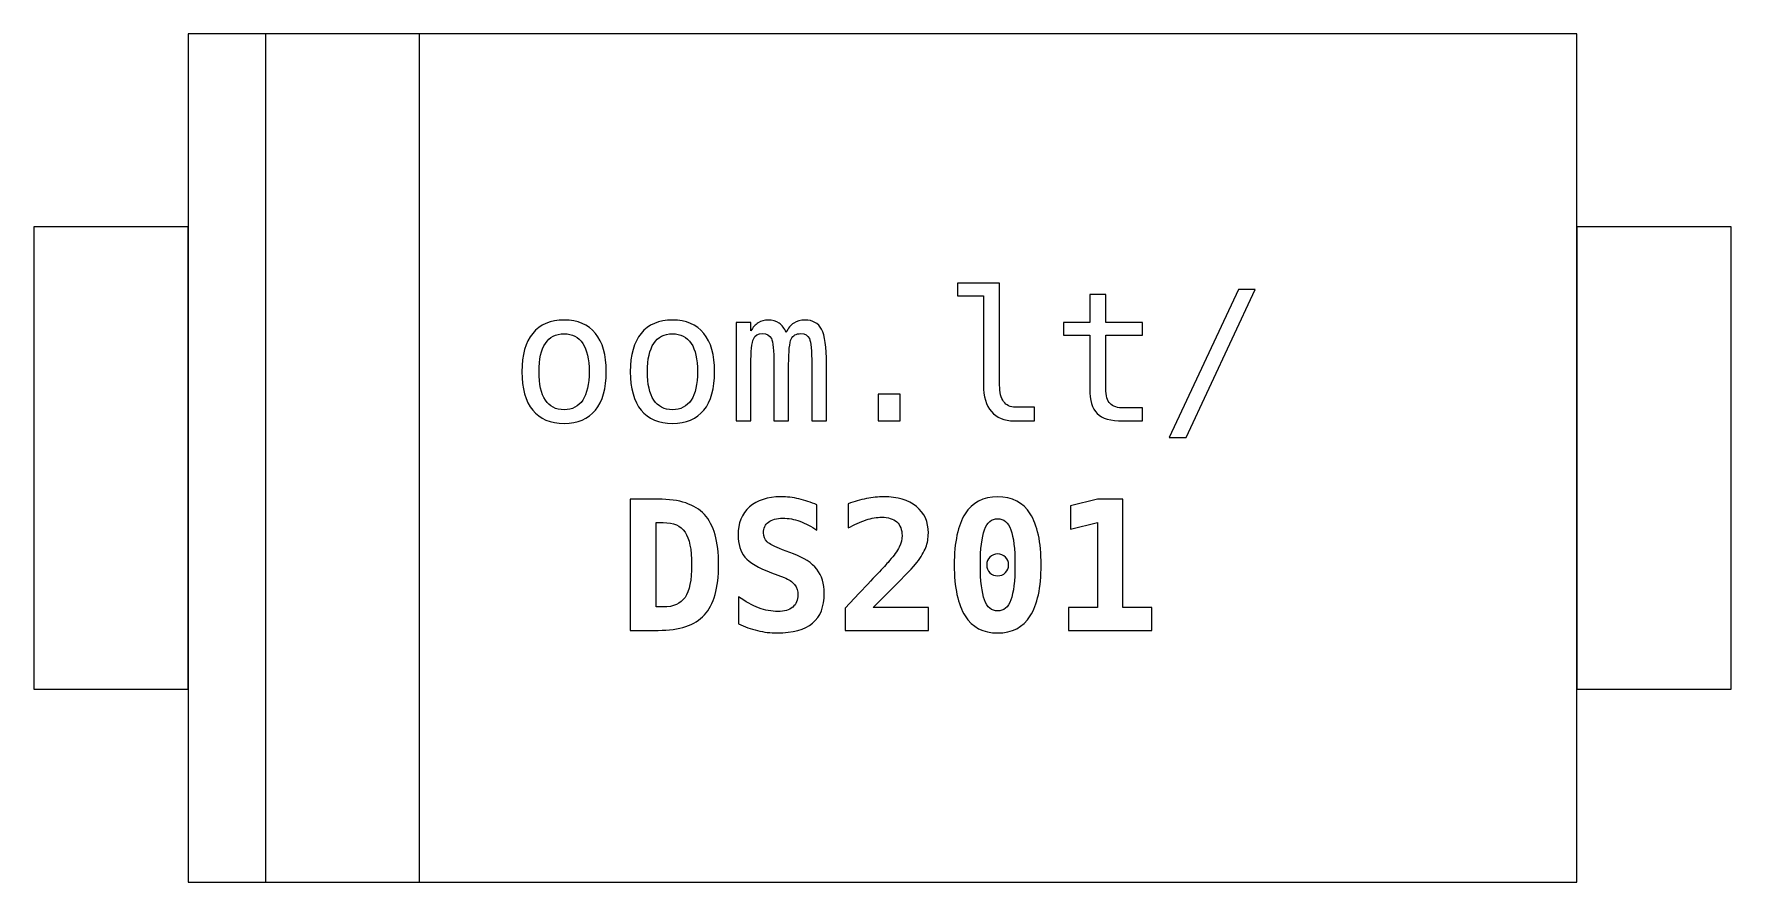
# Model space of a CAD drawing. Header units: centimetres. Extents: x -10.775 to -10.225, y -14.988 to -14.713.
import ezdxf

# ---------------------------------------------------------------- set-up
doc = ezdxf.new("R2010")
doc.units = ezdxf.units.CM
doc.header["$MEASUREMENT"] = 0
doc.layers.add('Layer 1', color=7, linetype='Continuous')

msp = doc.modelspace()

# ---------------------------------------------------------------- linework, layer by layer
at = {"layer": 'Layer 1', "color": 250, "lineweight": 9}
msp.add_open_spline([(-10.725, -14.7125), (-10.725, -14.7125), (-10.275, -14.7125), (-10.275, -14.7125), (-10.275, -14.7125), (-10.275, -14.7125), (-10.275, -14.9875), (-10.275, -14.9875), (-10.275, -14.9875), (-10.275, -14.9875), (-10.725, -14.9875), (-10.725, -14.9875), (-10.725, -14.9875), (-10.725, -14.9875), (-10.725, -14.7125), (-10.725, -14.7125)], degree=3, knots=[0, 0, 0, 0, 0.25, 0.25, 0.25, 0.25, 0.5, 0.5, 0.5, 0.5, 0.75, 0.75, 0.75, 0.75, 1, 1, 1, 1], dxfattribs=at)
at = {"layer": 'Layer 1', "color": 7, "lineweight": 9}
for points in [[(-10.7, -14.7125), (-10.7, -14.7125), (-10.65, -14.7125), (-10.65, -14.7125), (-10.65, -14.7125), (-10.65, -14.7125), (-10.65, -14.9875), (-10.65, -14.9875), (-10.65, -14.9875), (-10.65, -14.9875), (-10.7, -14.9875), (-10.7, -14.9875), (-10.7, -14.9875), (-10.7, -14.9875), (-10.7, -14.7125), (-10.7, -14.7125)], [(-10.775, -14.775), (-10.775, -14.775), (-10.725, -14.775), (-10.725, -14.775), (-10.725, -14.775), (-10.725, -14.775), (-10.725, -14.925), (-10.725, -14.925), (-10.725, -14.925), (-10.725, -14.925), (-10.775, -14.925), (-10.775, -14.925), (-10.775, -14.925), (-10.775, -14.925), (-10.775, -14.775), (-10.775, -14.775)], [(-10.275, -14.775), (-10.275, -14.775), (-10.225, -14.775), (-10.225, -14.775), (-10.225, -14.775), (-10.225, -14.775), (-10.225, -14.925), (-10.225, -14.925), (-10.225, -14.925), (-10.225, -14.925), (-10.275, -14.925), (-10.275, -14.925), (-10.275, -14.925), (-10.275, -14.925), (-10.275, -14.775), (-10.275, -14.775)]]:
    msp.add_open_spline(points, degree=3, knots=[0, 0, 0, 0, 0.25, 0.25, 0.25, 0.25, 0.5, 0.5, 0.5, 0.5, 0.75, 0.75, 0.75, 0.75, 1, 1, 1, 1], dxfattribs=at)
at = {"layer": 'Layer 1', "color": 250}
for points, knots in [([(-10.46203, -14.82639), (-10.46203, -14.82875), (-10.4616, -14.83052), (-10.46074, -14.83172), (-10.46074, -14.83172), (-10.45987, -14.83291), (-10.4586, -14.83351), (-10.45691, -14.83351), (-10.45691, -14.83351), (-10.45691, -14.83351), (-10.45078, -14.83351), (-10.45078, -14.83351), (-10.45078, -14.83351), (-10.45078, -14.83351), (-10.45078, -14.83796), (-10.45078, -14.83796), (-10.45078, -14.83796), (-10.45078, -14.83796), (-10.45741, -14.83796), (-10.45741, -14.83796), (-10.45741, -14.83796), (-10.46055, -14.83796), (-10.46298, -14.83695), (-10.4647, -14.83494), (-10.4647, -14.83494), (-10.46642, -14.83292), (-10.46727, -14.83007), (-10.46727, -14.82639), (-10.46727, -14.82639), (-10.46727, -14.82639), (-10.46727, -14.79741), (-10.46727, -14.79741), (-10.46727, -14.79741), (-10.46727, -14.79741), (-10.47568, -14.79741), (-10.47568, -14.79741), (-10.47568, -14.79741), (-10.47568, -14.79741), (-10.47568, -14.7933), (-10.47568, -14.7933), (-10.47568, -14.7933), (-10.47568, -14.7933), (-10.46203, -14.7933), (-10.46203, -14.7933), (-10.46203, -14.7933), (-10.46203, -14.7933), (-10.46203, -14.82639), (-10.46203, -14.82639)], [0, 0, 0, 0, 0.083333, 0.083333, 0.083333, 0.083333, 0.166667, 0.166667, 0.166667, 0.166667, 0.25, 0.25, 0.25, 0.25, 0.333333, 0.333333, 0.333333, 0.333333, 0.416667, 0.416667, 0.416667, 0.416667, 0.5, 0.5, 0.5, 0.5, 0.583333, 0.583333, 0.583333, 0.583333, 0.666667, 0.666667, 0.666667, 0.666667, 0.75, 0.75, 0.75, 0.75, 0.833333, 0.833333, 0.833333, 0.833333, 0.916667, 0.916667, 0.916667, 0.916667, 1, 1, 1, 1]), ([(-10.46203, -14.82639), (-10.46203, -14.82875), (-10.4616, -14.83052), (-10.46074, -14.83172), (-10.46074, -14.83172), (-10.45987, -14.83291), (-10.4586, -14.83351), (-10.45691, -14.83351), (-10.45691, -14.83351), (-10.45691, -14.83351), (-10.45078, -14.83351), (-10.45078, -14.83351), (-10.45078, -14.83351), (-10.45078, -14.83351), (-10.45078, -14.83796), (-10.45078, -14.83796), (-10.45078, -14.83796), (-10.45078, -14.83796), (-10.45741, -14.83796), (-10.45741, -14.83796), (-10.45741, -14.83796), (-10.46055, -14.83796), (-10.46298, -14.83695), (-10.4647, -14.83494), (-10.4647, -14.83494), (-10.46642, -14.83292), (-10.46727, -14.83007), (-10.46727, -14.82639), (-10.46727, -14.82639), (-10.46727, -14.82639), (-10.46727, -14.79741), (-10.46727, -14.79741), (-10.46727, -14.79741), (-10.46727, -14.79741), (-10.47568, -14.79741), (-10.47568, -14.79741), (-10.47568, -14.79741), (-10.47568, -14.79741), (-10.47568, -14.7933), (-10.47568, -14.7933), (-10.47568, -14.7933), (-10.47568, -14.7933), (-10.46203, -14.7933), (-10.46203, -14.7933), (-10.46203, -14.7933), (-10.46203, -14.7933), (-10.46203, -14.82639), (-10.46203, -14.82639)], [0, 0, 0, 0, 0.083333, 0.083333, 0.083333, 0.083333, 0.166667, 0.166667, 0.166667, 0.166667, 0.25, 0.25, 0.25, 0.25, 0.333333, 0.333333, 0.333333, 0.333333, 0.416667, 0.416667, 0.416667, 0.416667, 0.5, 0.5, 0.5, 0.5, 0.583333, 0.583333, 0.583333, 0.583333, 0.666667, 0.666667, 0.666667, 0.666667, 0.75, 0.75, 0.75, 0.75, 0.833333, 0.833333, 0.833333, 0.833333, 0.916667, 0.916667, 0.916667, 0.916667, 1, 1, 1, 1]), ([(-10.42761, -14.79698), (-10.42761, -14.79698), (-10.42761, -14.80605), (-10.42761, -14.80605), (-10.42761, -14.80605), (-10.42761, -14.80605), (-10.4157, -14.80605), (-10.4157, -14.80605), (-10.4157, -14.80605), (-10.4157, -14.80605), (-10.4157, -14.81012), (-10.4157, -14.81012), (-10.4157, -14.81012), (-10.4157, -14.81012), (-10.42761, -14.81012), (-10.42761, -14.81012), (-10.42761, -14.81012), (-10.42761, -14.81012), (-10.42761, -14.82745), (-10.42761, -14.82745), (-10.42761, -14.82745), (-10.42761, -14.8298), (-10.42716, -14.83144), (-10.42627, -14.83237), (-10.42627, -14.83237), (-10.42537, -14.8333), (-10.42382, -14.83377), (-10.4216, -14.83377), (-10.4216, -14.83377), (-10.4216, -14.83377), (-10.4157, -14.83377), (-10.4157, -14.83377), (-10.4157, -14.83377), (-10.4157, -14.83377), (-10.4157, -14.83796), (-10.4157, -14.83796), (-10.4157, -14.83796), (-10.4157, -14.83796), (-10.42211, -14.83796), (-10.42211, -14.83796), (-10.42211, -14.83796), (-10.42605, -14.83796), (-10.42882, -14.83717), (-10.43043, -14.8356), (-10.43043, -14.8356), (-10.43205, -14.83402), (-10.43285, -14.8313), (-10.43285, -14.82745), (-10.43285, -14.82745), (-10.43285, -14.82745), (-10.43285, -14.81012), (-10.43285, -14.81012), (-10.43285, -14.81012), (-10.43285, -14.81012), (-10.44137, -14.81012), (-10.44137, -14.81012), (-10.44137, -14.81012), (-10.44137, -14.81012), (-10.44137, -14.80605), (-10.44137, -14.80605), (-10.44137, -14.80605), (-10.44137, -14.80605), (-10.43285, -14.80605), (-10.43285, -14.80605), (-10.43285, -14.80605), (-10.43285, -14.80605), (-10.43285, -14.79698), (-10.43285, -14.79698), (-10.43285, -14.79698), (-10.43285, -14.79698), (-10.42761, -14.79698), (-10.42761, -14.79698)], [0, 0, 0, 0, 0.055556, 0.055556, 0.055556, 0.055556, 0.111111, 0.111111, 0.111111, 0.111111, 0.166667, 0.166667, 0.166667, 0.166667, 0.222222, 0.222222, 0.222222, 0.222222, 0.277778, 0.277778, 0.277778, 0.277778, 0.333333, 0.333333, 0.333333, 0.333333, 0.388889, 0.388889, 0.388889, 0.388889, 0.444444, 0.444444, 0.444444, 0.444444, 0.5, 0.5, 0.5, 0.5, 0.555556, 0.555556, 0.555556, 0.555556, 0.611111, 0.611111, 0.611111, 0.611111, 0.666667, 0.666667, 0.666667, 0.666667, 0.722222, 0.722222, 0.722222, 0.722222, 0.777778, 0.777778, 0.777778, 0.777778, 0.833333, 0.833333, 0.833333, 0.833333, 0.888889, 0.888889, 0.888889, 0.888889, 0.944444, 0.944444, 0.944444, 0.944444, 1, 1, 1, 1]), ([(-10.42761, -14.79698), (-10.42761, -14.79698), (-10.42761, -14.80605), (-10.42761, -14.80605), (-10.42761, -14.80605), (-10.42761, -14.80605), (-10.4157, -14.80605), (-10.4157, -14.80605), (-10.4157, -14.80605), (-10.4157, -14.80605), (-10.4157, -14.81012), (-10.4157, -14.81012), (-10.4157, -14.81012), (-10.4157, -14.81012), (-10.42761, -14.81012), (-10.42761, -14.81012), (-10.42761, -14.81012), (-10.42761, -14.81012), (-10.42761, -14.82745), (-10.42761, -14.82745), (-10.42761, -14.82745), (-10.42761, -14.8298), (-10.42716, -14.83144), (-10.42627, -14.83237), (-10.42627, -14.83237), (-10.42537, -14.8333), (-10.42382, -14.83377), (-10.4216, -14.83377), (-10.4216, -14.83377), (-10.4216, -14.83377), (-10.4157, -14.83377), (-10.4157, -14.83377), (-10.4157, -14.83377), (-10.4157, -14.83377), (-10.4157, -14.83796), (-10.4157, -14.83796), (-10.4157, -14.83796), (-10.4157, -14.83796), (-10.42211, -14.83796), (-10.42211, -14.83796), (-10.42211, -14.83796), (-10.42605, -14.83796), (-10.42882, -14.83717), (-10.43043, -14.8356), (-10.43043, -14.8356), (-10.43205, -14.83402), (-10.43285, -14.8313), (-10.43285, -14.82745), (-10.43285, -14.82745), (-10.43285, -14.82745), (-10.43285, -14.81012), (-10.43285, -14.81012), (-10.43285, -14.81012), (-10.43285, -14.81012), (-10.44137, -14.81012), (-10.44137, -14.81012), (-10.44137, -14.81012), (-10.44137, -14.81012), (-10.44137, -14.80605), (-10.44137, -14.80605), (-10.44137, -14.80605), (-10.44137, -14.80605), (-10.43285, -14.80605), (-10.43285, -14.80605), (-10.43285, -14.80605), (-10.43285, -14.80605), (-10.43285, -14.79698), (-10.43285, -14.79698), (-10.43285, -14.79698), (-10.43285, -14.79698), (-10.42761, -14.79698), (-10.42761, -14.79698)], [0, 0, 0, 0, 0.055556, 0.055556, 0.055556, 0.055556, 0.111111, 0.111111, 0.111111, 0.111111, 0.166667, 0.166667, 0.166667, 0.166667, 0.222222, 0.222222, 0.222222, 0.222222, 0.277778, 0.277778, 0.277778, 0.277778, 0.333333, 0.333333, 0.333333, 0.333333, 0.388889, 0.388889, 0.388889, 0.388889, 0.444444, 0.444444, 0.444444, 0.444444, 0.5, 0.5, 0.5, 0.5, 0.555556, 0.555556, 0.555556, 0.555556, 0.611111, 0.611111, 0.611111, 0.611111, 0.666667, 0.666667, 0.666667, 0.666667, 0.722222, 0.722222, 0.722222, 0.722222, 0.777778, 0.777778, 0.777778, 0.777778, 0.833333, 0.833333, 0.833333, 0.833333, 0.888889, 0.888889, 0.888889, 0.888889, 0.944444, 0.944444, 0.944444, 0.944444, 1, 1, 1, 1]), ([(-10.38464, -14.79542), (-10.38464, -14.79542), (-10.37922, -14.79542), (-10.37922, -14.79542), (-10.37922, -14.79542), (-10.37922, -14.79542), (-10.40162, -14.84338), (-10.40162, -14.84338), (-10.40162, -14.84338), (-10.40162, -14.84338), (-10.40707, -14.84338), (-10.40707, -14.84338), (-10.40707, -14.84338), (-10.40707, -14.84338), (-10.38464, -14.79542), (-10.38464, -14.79542)], [0, 0, 0, 0, 0.25, 0.25, 0.25, 0.25, 0.5, 0.5, 0.5, 0.5, 0.75, 0.75, 0.75, 0.75, 1, 1, 1, 1]), ([(-10.38464, -14.79542), (-10.38464, -14.79542), (-10.37922, -14.79542), (-10.37922, -14.79542), (-10.37922, -14.79542), (-10.37922, -14.79542), (-10.40162, -14.84338), (-10.40162, -14.84338), (-10.40162, -14.84338), (-10.40162, -14.84338), (-10.40707, -14.84338), (-10.40707, -14.84338), (-10.40707, -14.84338), (-10.40707, -14.84338), (-10.38464, -14.79542), (-10.38464, -14.79542)], [0, 0, 0, 0, 0.25, 0.25, 0.25, 0.25, 0.5, 0.5, 0.5, 0.5, 0.75, 0.75, 0.75, 0.75, 1, 1, 1, 1]), ([(-10.6032, -14.80528), (-10.59878, -14.80528), (-10.59539, -14.80671), (-10.59305, -14.80958), (-10.59305, -14.80958), (-10.5907, -14.81245), (-10.58953, -14.8166), (-10.58953, -14.82203), (-10.58953, -14.82203), (-10.58953, -14.82748), (-10.59069, -14.83164), (-10.59303, -14.8345), (-10.59303, -14.8345), (-10.59537, -14.83736), (-10.59876, -14.83879), (-10.6032, -14.83879), (-10.6032, -14.83879), (-10.60764, -14.83879), (-10.61101, -14.83736), (-10.61336, -14.8345), (-10.61336, -14.8345), (-10.61569, -14.83164), (-10.61686, -14.82748), (-10.61686, -14.82203), (-10.61686, -14.82203), (-10.61686, -14.8166), (-10.61569, -14.81245), (-10.61336, -14.80958), (-10.61336, -14.80958), (-10.61101, -14.80671), (-10.60764, -14.80528), (-10.6032, -14.80528)], [0, 0, 0, 0, 0.125, 0.125, 0.125, 0.125, 0.25, 0.25, 0.25, 0.25, 0.375, 0.375, 0.375, 0.375, 0.5, 0.5, 0.5, 0.5, 0.625, 0.625, 0.625, 0.625, 0.75, 0.75, 0.75, 0.75, 0.875, 0.875, 0.875, 0.875, 1, 1, 1, 1]), ([(-10.6032, -14.80528), (-10.59878, -14.80528), (-10.59539, -14.80671), (-10.59305, -14.80958), (-10.59305, -14.80958), (-10.5907, -14.81245), (-10.58953, -14.8166), (-10.58953, -14.82203), (-10.58953, -14.82203), (-10.58953, -14.82748), (-10.59069, -14.83164), (-10.59303, -14.8345), (-10.59303, -14.8345), (-10.59537, -14.83736), (-10.59876, -14.83879), (-10.6032, -14.83879), (-10.6032, -14.83879), (-10.60764, -14.83879), (-10.61101, -14.83736), (-10.61336, -14.8345), (-10.61336, -14.8345), (-10.61569, -14.83164), (-10.61686, -14.82748), (-10.61686, -14.82203), (-10.61686, -14.82203), (-10.61686, -14.8166), (-10.61569, -14.81245), (-10.61336, -14.80958), (-10.61336, -14.80958), (-10.61101, -14.80671), (-10.60764, -14.80528), (-10.6032, -14.80528)], [0, 0, 0, 0, 0.125, 0.125, 0.125, 0.125, 0.25, 0.25, 0.25, 0.25, 0.375, 0.375, 0.375, 0.375, 0.5, 0.5, 0.5, 0.5, 0.625, 0.625, 0.625, 0.625, 0.75, 0.75, 0.75, 0.75, 0.875, 0.875, 0.875, 0.875, 1, 1, 1, 1]), ([(-10.56807, -14.80528), (-10.56365, -14.80528), (-10.56026, -14.80671), (-10.55792, -14.80958), (-10.55792, -14.80958), (-10.55557, -14.81245), (-10.5544, -14.8166), (-10.5544, -14.82203), (-10.5544, -14.82203), (-10.5544, -14.82748), (-10.55556, -14.83164), (-10.5579, -14.8345), (-10.5579, -14.8345), (-10.56024, -14.83736), (-10.56363, -14.83879), (-10.56807, -14.83879), (-10.56807, -14.83879), (-10.57251, -14.83879), (-10.57588, -14.83736), (-10.57823, -14.8345), (-10.57823, -14.8345), (-10.58056, -14.83164), (-10.58173, -14.82748), (-10.58173, -14.82203), (-10.58173, -14.82203), (-10.58173, -14.8166), (-10.58056, -14.81245), (-10.57823, -14.80958), (-10.57823, -14.80958), (-10.57588, -14.80671), (-10.57251, -14.80528), (-10.56807, -14.80528)], [0, 0, 0, 0, 0.125, 0.125, 0.125, 0.125, 0.25, 0.25, 0.25, 0.25, 0.375, 0.375, 0.375, 0.375, 0.5, 0.5, 0.5, 0.5, 0.625, 0.625, 0.625, 0.625, 0.75, 0.75, 0.75, 0.75, 0.875, 0.875, 0.875, 0.875, 1, 1, 1, 1]), ([(-10.56807, -14.80528), (-10.56365, -14.80528), (-10.56026, -14.80671), (-10.55792, -14.80958), (-10.55792, -14.80958), (-10.55557, -14.81245), (-10.5544, -14.8166), (-10.5544, -14.82203), (-10.5544, -14.82203), (-10.5544, -14.82748), (-10.55556, -14.83164), (-10.5579, -14.8345), (-10.5579, -14.8345), (-10.56024, -14.83736), (-10.56363, -14.83879), (-10.56807, -14.83879), (-10.56807, -14.83879), (-10.57251, -14.83879), (-10.57588, -14.83736), (-10.57823, -14.8345), (-10.57823, -14.8345), (-10.58056, -14.83164), (-10.58173, -14.82748), (-10.58173, -14.82203), (-10.58173, -14.82203), (-10.58173, -14.8166), (-10.58056, -14.81245), (-10.57823, -14.80958), (-10.57823, -14.80958), (-10.57588, -14.80671), (-10.57251, -14.80528), (-10.56807, -14.80528)], [0, 0, 0, 0, 0.125, 0.125, 0.125, 0.125, 0.25, 0.25, 0.25, 0.25, 0.375, 0.375, 0.375, 0.375, 0.5, 0.5, 0.5, 0.5, 0.625, 0.625, 0.625, 0.625, 0.75, 0.75, 0.75, 0.75, 0.875, 0.875, 0.875, 0.875, 1, 1, 1, 1]), ([(-10.53124, -14.8093), (-10.5306, -14.80792), (-10.52977, -14.80691), (-10.52877, -14.80626), (-10.52877, -14.80626), (-10.52778, -14.80561), (-10.52657, -14.80528), (-10.52517, -14.80528), (-10.52517, -14.80528), (-10.5226, -14.80528), (-10.52079, -14.80627), (-10.51974, -14.80825), (-10.51974, -14.80825), (-10.51868, -14.81024), (-10.51816, -14.81397), (-10.51816, -14.81947), (-10.51816, -14.81947), (-10.51816, -14.81947), (-10.51816, -14.83796), (-10.51816, -14.83796), (-10.51816, -14.83796), (-10.51816, -14.83796), (-10.52294, -14.83796), (-10.52294, -14.83796), (-10.52294, -14.83796), (-10.52294, -14.83796), (-10.52294, -14.81969), (-10.52294, -14.81969), (-10.52294, -14.81969), (-10.52294, -14.81519), (-10.5232, -14.8124), (-10.5237, -14.8113), (-10.5237, -14.8113), (-10.5242, -14.81021), (-10.52512, -14.80967), (-10.52646, -14.80967), (-10.52646, -14.80967), (-10.52797, -14.80967), (-10.52901, -14.81025), (-10.52958, -14.81142), (-10.52958, -14.81142), (-10.53013, -14.81258), (-10.53041, -14.81535), (-10.53041, -14.81969), (-10.53041, -14.81969), (-10.53041, -14.81969), (-10.53041, -14.83796), (-10.53041, -14.83796), (-10.53041, -14.83796), (-10.53041, -14.83796), (-10.5352, -14.83796), (-10.5352, -14.83796), (-10.5352, -14.83796), (-10.5352, -14.83796), (-10.5352, -14.81969), (-10.5352, -14.81969), (-10.5352, -14.81969), (-10.5352, -14.81513), (-10.53547, -14.81232), (-10.53602, -14.81126), (-10.53602, -14.81126), (-10.53655, -14.8102), (-10.53752, -14.80967), (-10.53893, -14.80967), (-10.53893, -14.80967), (-10.54033, -14.80967), (-10.54129, -14.81025), (-10.54182, -14.81142), (-10.54182, -14.81142), (-10.54237, -14.81258), (-10.54264, -14.81535), (-10.54264, -14.81969), (-10.54264, -14.81969), (-10.54264, -14.81969), (-10.54264, -14.83796), (-10.54264, -14.83796), (-10.54264, -14.83796), (-10.54264, -14.83796), (-10.5474, -14.83796), (-10.5474, -14.83796), (-10.5474, -14.83796), (-10.5474, -14.83796), (-10.5474, -14.80605), (-10.5474, -14.80605), (-10.5474, -14.80605), (-10.5474, -14.80605), (-10.54264, -14.80605), (-10.54264, -14.80605), (-10.54264, -14.80605), (-10.54264, -14.80605), (-10.54264, -14.80878), (-10.54264, -14.80878), (-10.54264, -14.80878), (-10.54202, -14.80764), (-10.54123, -14.80678), (-10.54029, -14.80617), (-10.54029, -14.80617), (-10.53935, -14.80558), (-10.53828, -14.80528), (-10.53709, -14.80528), (-10.53709, -14.80528), (-10.53564, -14.80528), (-10.53444, -14.80561), (-10.53348, -14.80627), (-10.53348, -14.80627), (-10.53252, -14.80694), (-10.53178, -14.80794), (-10.53124, -14.8093)], [0, 0, 0, 0, 0.037037, 0.037037, 0.037037, 0.037037, 0.074074, 0.074074, 0.074074, 0.074074, 0.111111, 0.111111, 0.111111, 0.111111, 0.148148, 0.148148, 0.148148, 0.148148, 0.185185, 0.185185, 0.185185, 0.185185, 0.222222, 0.222222, 0.222222, 0.222222, 0.259259, 0.259259, 0.259259, 0.259259, 0.296296, 0.296296, 0.296296, 0.296296, 0.333333, 0.333333, 0.333333, 0.333333, 0.37037, 0.37037, 0.37037, 0.37037, 0.407407, 0.407407, 0.407407, 0.407407, 0.444444, 0.444444, 0.444444, 0.444444, 0.481481, 0.481481, 0.481481, 0.481481, 0.518519, 0.518519, 0.518519, 0.518519, 0.555556, 0.555556, 0.555556, 0.555556, 0.592593, 0.592593, 0.592593, 0.592593, 0.62963, 0.62963, 0.62963, 0.62963, 0.666667, 0.666667, 0.666667, 0.666667, 0.703704, 0.703704, 0.703704, 0.703704, 0.740741, 0.740741, 0.740741, 0.740741, 0.777778, 0.777778, 0.777778, 0.777778, 0.814815, 0.814815, 0.814815, 0.814815, 0.851852, 0.851852, 0.851852, 0.851852, 0.888889, 0.888889, 0.888889, 0.888889, 0.925926, 0.925926, 0.925926, 0.925926, 0.962963, 0.962963, 0.962963, 0.962963, 1, 1, 1, 1]), ([(-10.53124, -14.8093), (-10.5306, -14.80792), (-10.52977, -14.80691), (-10.52877, -14.80626), (-10.52877, -14.80626), (-10.52778, -14.80561), (-10.52657, -14.80528), (-10.52517, -14.80528), (-10.52517, -14.80528), (-10.5226, -14.80528), (-10.52079, -14.80627), (-10.51974, -14.80825), (-10.51974, -14.80825), (-10.51868, -14.81024), (-10.51816, -14.81397), (-10.51816, -14.81947), (-10.51816, -14.81947), (-10.51816, -14.81947), (-10.51816, -14.83796), (-10.51816, -14.83796), (-10.51816, -14.83796), (-10.51816, -14.83796), (-10.52294, -14.83796), (-10.52294, -14.83796), (-10.52294, -14.83796), (-10.52294, -14.83796), (-10.52294, -14.81969), (-10.52294, -14.81969), (-10.52294, -14.81969), (-10.52294, -14.81519), (-10.5232, -14.8124), (-10.5237, -14.8113), (-10.5237, -14.8113), (-10.5242, -14.81021), (-10.52512, -14.80967), (-10.52646, -14.80967), (-10.52646, -14.80967), (-10.52797, -14.80967), (-10.52901, -14.81025), (-10.52958, -14.81142), (-10.52958, -14.81142), (-10.53013, -14.81258), (-10.53041, -14.81535), (-10.53041, -14.81969), (-10.53041, -14.81969), (-10.53041, -14.81969), (-10.53041, -14.83796), (-10.53041, -14.83796), (-10.53041, -14.83796), (-10.53041, -14.83796), (-10.5352, -14.83796), (-10.5352, -14.83796), (-10.5352, -14.83796), (-10.5352, -14.83796), (-10.5352, -14.81969), (-10.5352, -14.81969), (-10.5352, -14.81969), (-10.5352, -14.81513), (-10.53547, -14.81232), (-10.53602, -14.81126), (-10.53602, -14.81126), (-10.53655, -14.8102), (-10.53752, -14.80967), (-10.53893, -14.80967), (-10.53893, -14.80967), (-10.54033, -14.80967), (-10.54129, -14.81025), (-10.54182, -14.81142), (-10.54182, -14.81142), (-10.54237, -14.81258), (-10.54264, -14.81535), (-10.54264, -14.81969), (-10.54264, -14.81969), (-10.54264, -14.81969), (-10.54264, -14.83796), (-10.54264, -14.83796), (-10.54264, -14.83796), (-10.54264, -14.83796), (-10.5474, -14.83796), (-10.5474, -14.83796), (-10.5474, -14.83796), (-10.5474, -14.83796), (-10.5474, -14.80605), (-10.5474, -14.80605), (-10.5474, -14.80605), (-10.5474, -14.80605), (-10.54264, -14.80605), (-10.54264, -14.80605), (-10.54264, -14.80605), (-10.54264, -14.80605), (-10.54264, -14.80878), (-10.54264, -14.80878), (-10.54264, -14.80878), (-10.54202, -14.80764), (-10.54123, -14.80678), (-10.54029, -14.80617), (-10.54029, -14.80617), (-10.53935, -14.80558), (-10.53828, -14.80528), (-10.53709, -14.80528), (-10.53709, -14.80528), (-10.53564, -14.80528), (-10.53444, -14.80561), (-10.53348, -14.80627), (-10.53348, -14.80627), (-10.53252, -14.80694), (-10.53178, -14.80794), (-10.53124, -14.8093)], [0, 0, 0, 0, 0.037037, 0.037037, 0.037037, 0.037037, 0.074074, 0.074074, 0.074074, 0.074074, 0.111111, 0.111111, 0.111111, 0.111111, 0.148148, 0.148148, 0.148148, 0.148148, 0.185185, 0.185185, 0.185185, 0.185185, 0.222222, 0.222222, 0.222222, 0.222222, 0.259259, 0.259259, 0.259259, 0.259259, 0.296296, 0.296296, 0.296296, 0.296296, 0.333333, 0.333333, 0.333333, 0.333333, 0.37037, 0.37037, 0.37037, 0.37037, 0.407407, 0.407407, 0.407407, 0.407407, 0.444444, 0.444444, 0.444444, 0.444444, 0.481481, 0.481481, 0.481481, 0.481481, 0.518519, 0.518519, 0.518519, 0.518519, 0.555556, 0.555556, 0.555556, 0.555556, 0.592593, 0.592593, 0.592593, 0.592593, 0.62963, 0.62963, 0.62963, 0.62963, 0.666667, 0.666667, 0.666667, 0.666667, 0.703704, 0.703704, 0.703704, 0.703704, 0.740741, 0.740741, 0.740741, 0.740741, 0.777778, 0.777778, 0.777778, 0.777778, 0.814815, 0.814815, 0.814815, 0.814815, 0.851852, 0.851852, 0.851852, 0.851852, 0.888889, 0.888889, 0.888889, 0.888889, 0.925926, 0.925926, 0.925926, 0.925926, 0.962963, 0.962963, 0.962963, 0.962963, 1, 1, 1, 1]), ([(-10.6032, -14.80972), (-10.60587, -14.80972), (-10.60788, -14.81075), (-10.60925, -14.81283), (-10.60925, -14.81283), (-10.61062, -14.8149), (-10.61131, -14.81797), (-10.61131, -14.82203), (-10.61131, -14.82203), (-10.61131, -14.82607), (-10.61062, -14.82914), (-10.60925, -14.83122), (-10.60925, -14.83122), (-10.60788, -14.8333), (-10.60587, -14.83434), (-10.6032, -14.83434), (-10.6032, -14.83434), (-10.60053, -14.83434), (-10.59851, -14.8333), (-10.59713, -14.83122), (-10.59713, -14.83122), (-10.59576, -14.82914), (-10.59508, -14.82607), (-10.59508, -14.82203), (-10.59508, -14.82203), (-10.59508, -14.81797), (-10.59576, -14.8149), (-10.59713, -14.81283), (-10.59713, -14.81283), (-10.59851, -14.81075), (-10.60053, -14.80972), (-10.6032, -14.80972)], [0, 0, 0, 0, 0.125, 0.125, 0.125, 0.125, 0.25, 0.25, 0.25, 0.25, 0.375, 0.375, 0.375, 0.375, 0.5, 0.5, 0.5, 0.5, 0.625, 0.625, 0.625, 0.625, 0.75, 0.75, 0.75, 0.75, 0.875, 0.875, 0.875, 0.875, 1, 1, 1, 1]), ([(-10.6032, -14.80972), (-10.60587, -14.80972), (-10.60788, -14.81075), (-10.60925, -14.81283), (-10.60925, -14.81283), (-10.61062, -14.8149), (-10.61131, -14.81797), (-10.61131, -14.82203), (-10.61131, -14.82203), (-10.61131, -14.82607), (-10.61062, -14.82914), (-10.60925, -14.83122), (-10.60925, -14.83122), (-10.60788, -14.8333), (-10.60587, -14.83434), (-10.6032, -14.83434), (-10.6032, -14.83434), (-10.60053, -14.83434), (-10.59851, -14.8333), (-10.59713, -14.83122), (-10.59713, -14.83122), (-10.59576, -14.82914), (-10.59508, -14.82607), (-10.59508, -14.82203), (-10.59508, -14.82203), (-10.59508, -14.81797), (-10.59576, -14.8149), (-10.59713, -14.81283), (-10.59713, -14.81283), (-10.59851, -14.81075), (-10.60053, -14.80972), (-10.6032, -14.80972)], [0, 0, 0, 0, 0.125, 0.125, 0.125, 0.125, 0.25, 0.25, 0.25, 0.25, 0.375, 0.375, 0.375, 0.375, 0.5, 0.5, 0.5, 0.5, 0.625, 0.625, 0.625, 0.625, 0.75, 0.75, 0.75, 0.75, 0.875, 0.875, 0.875, 0.875, 1, 1, 1, 1]), ([(-10.56807, -14.80972), (-10.57074, -14.80972), (-10.57275, -14.81075), (-10.57412, -14.81283), (-10.57412, -14.81283), (-10.57549, -14.8149), (-10.57618, -14.81797), (-10.57618, -14.82203), (-10.57618, -14.82203), (-10.57618, -14.82607), (-10.57549, -14.82914), (-10.57412, -14.83122), (-10.57412, -14.83122), (-10.57275, -14.8333), (-10.57074, -14.83434), (-10.56807, -14.83434), (-10.56807, -14.83434), (-10.5654, -14.83434), (-10.56338, -14.8333), (-10.562, -14.83122), (-10.562, -14.83122), (-10.56063, -14.82914), (-10.55995, -14.82607), (-10.55995, -14.82203), (-10.55995, -14.82203), (-10.55995, -14.81797), (-10.56063, -14.8149), (-10.562, -14.81283), (-10.562, -14.81283), (-10.56338, -14.81075), (-10.5654, -14.80972), (-10.56807, -14.80972)], [0, 0, 0, 0, 0.125, 0.125, 0.125, 0.125, 0.25, 0.25, 0.25, 0.25, 0.375, 0.375, 0.375, 0.375, 0.5, 0.5, 0.5, 0.5, 0.625, 0.625, 0.625, 0.625, 0.75, 0.75, 0.75, 0.75, 0.875, 0.875, 0.875, 0.875, 1, 1, 1, 1]), ([(-10.56807, -14.80972), (-10.57074, -14.80972), (-10.57275, -14.81075), (-10.57412, -14.81283), (-10.57412, -14.81283), (-10.57549, -14.8149), (-10.57618, -14.81797), (-10.57618, -14.82203), (-10.57618, -14.82203), (-10.57618, -14.82607), (-10.57549, -14.82914), (-10.57412, -14.83122), (-10.57412, -14.83122), (-10.57275, -14.8333), (-10.57074, -14.83434), (-10.56807, -14.83434), (-10.56807, -14.83434), (-10.5654, -14.83434), (-10.56338, -14.8333), (-10.562, -14.83122), (-10.562, -14.83122), (-10.56063, -14.82914), (-10.55995, -14.82607), (-10.55995, -14.82203), (-10.55995, -14.82203), (-10.55995, -14.81797), (-10.56063, -14.8149), (-10.562, -14.81283), (-10.562, -14.81283), (-10.56338, -14.81075), (-10.5654, -14.80972), (-10.56807, -14.80972)], [0, 0, 0, 0, 0.125, 0.125, 0.125, 0.125, 0.25, 0.25, 0.25, 0.25, 0.375, 0.375, 0.375, 0.375, 0.5, 0.5, 0.5, 0.5, 0.625, 0.625, 0.625, 0.625, 0.75, 0.75, 0.75, 0.75, 0.875, 0.875, 0.875, 0.875, 1, 1, 1, 1]), ([(-10.50143, -14.82926), (-10.50143, -14.82926), (-10.49425, -14.82926), (-10.49425, -14.82926), (-10.49425, -14.82926), (-10.49425, -14.82926), (-10.49425, -14.83796), (-10.49425, -14.83796), (-10.49425, -14.83796), (-10.49425, -14.83796), (-10.50143, -14.83796), (-10.50143, -14.83796), (-10.50143, -14.83796), (-10.50143, -14.83796), (-10.50143, -14.82926), (-10.50143, -14.82926)], [0, 0, 0, 0, 0.25, 0.25, 0.25, 0.25, 0.5, 0.5, 0.5, 0.5, 0.75, 0.75, 0.75, 0.75, 1, 1, 1, 1]), ([(-10.50143, -14.82926), (-10.50143, -14.82926), (-10.49425, -14.82926), (-10.49425, -14.82926), (-10.49425, -14.82926), (-10.49425, -14.82926), (-10.49425, -14.83796), (-10.49425, -14.83796), (-10.49425, -14.83796), (-10.49425, -14.83796), (-10.50143, -14.83796), (-10.50143, -14.83796), (-10.50143, -14.83796), (-10.50143, -14.83796), (-10.50143, -14.82926), (-10.50143, -14.82926)], [0, 0, 0, 0, 0.25, 0.25, 0.25, 0.25, 0.5, 0.5, 0.5, 0.5, 0.75, 0.75, 0.75, 0.75, 1, 1, 1, 1]), ([(-10.58173, -14.86335), (-10.58173, -14.86335), (-10.57272, -14.86335), (-10.57272, -14.86335), (-10.57272, -14.86335), (-10.56578, -14.86335), (-10.56077, -14.865), (-10.55771, -14.86832), (-10.55771, -14.86832), (-10.55465, -14.87163), (-10.55312, -14.87705), (-10.55312, -14.88458), (-10.55312, -14.88458), (-10.55312, -14.89212), (-10.55465, -14.89755), (-10.55771, -14.90089), (-10.55771, -14.90089), (-10.56077, -14.90423), (-10.56578, -14.90589), (-10.57272, -14.90589), (-10.57272, -14.90589), (-10.57272, -14.90589), (-10.58173, -14.90589), (-10.58173, -14.90589), (-10.58173, -14.90589), (-10.58173, -14.90589), (-10.58173, -14.86335), (-10.58173, -14.86335)], [0, 0, 0, 0, 0.142857, 0.142857, 0.142857, 0.142857, 0.285714, 0.285714, 0.285714, 0.285714, 0.428571, 0.428571, 0.428571, 0.428571, 0.571429, 0.571429, 0.571429, 0.571429, 0.714286, 0.714286, 0.714286, 0.714286, 0.857143, 0.857143, 0.857143, 0.857143, 1, 1, 1, 1]), ([(-10.58173, -14.86335), (-10.58173, -14.86335), (-10.57272, -14.86335), (-10.57272, -14.86335), (-10.57272, -14.86335), (-10.56578, -14.86335), (-10.56077, -14.865), (-10.55771, -14.86832), (-10.55771, -14.86832), (-10.55465, -14.87163), (-10.55312, -14.87705), (-10.55312, -14.88458), (-10.55312, -14.88458), (-10.55312, -14.89212), (-10.55465, -14.89755), (-10.55771, -14.90089), (-10.55771, -14.90089), (-10.56077, -14.90423), (-10.56578, -14.90589), (-10.57272, -14.90589), (-10.57272, -14.90589), (-10.57272, -14.90589), (-10.58173, -14.90589), (-10.58173, -14.90589), (-10.58173, -14.90589), (-10.58173, -14.90589), (-10.58173, -14.86335), (-10.58173, -14.86335)], [0, 0, 0, 0, 0.142857, 0.142857, 0.142857, 0.142857, 0.285714, 0.285714, 0.285714, 0.285714, 0.428571, 0.428571, 0.428571, 0.428571, 0.571429, 0.571429, 0.571429, 0.571429, 0.714286, 0.714286, 0.714286, 0.714286, 0.857143, 0.857143, 0.857143, 0.857143, 1, 1, 1, 1]), ([(-10.53597, -14.88722), (-10.5402, -14.88561), (-10.54307, -14.88391), (-10.54458, -14.88214), (-10.54458, -14.88214), (-10.54607, -14.88036), (-10.54682, -14.87797), (-10.54682, -14.87497), (-10.54682, -14.87497), (-10.54682, -14.87112), (-10.54559, -14.86808), (-10.54312, -14.86588), (-10.54312, -14.86588), (-10.54065, -14.86368), (-10.53726, -14.86258), (-10.53294, -14.86258), (-10.53294, -14.86258), (-10.53099, -14.86258), (-10.52903, -14.8628), (-10.52708, -14.86325), (-10.52708, -14.86325), (-10.52511, -14.8637), (-10.52318, -14.86435), (-10.52126, -14.86522), (-10.52126, -14.86522), (-10.52126, -14.86522), (-10.52126, -14.87343), (-10.52126, -14.87343), (-10.52126, -14.87343), (-10.52307, -14.87216), (-10.5249, -14.87119), (-10.52676, -14.87052), (-10.52676, -14.87052), (-10.52862, -14.86986), (-10.53046, -14.86953), (-10.53229, -14.86953), (-10.53229, -14.86953), (-10.53432, -14.86953), (-10.53588, -14.86994), (-10.53696, -14.87076), (-10.53696, -14.87076), (-10.53804, -14.87157), (-10.53858, -14.87274), (-10.53858, -14.87426), (-10.53858, -14.87426), (-10.53858, -14.87544), (-10.53819, -14.87641), (-10.5374, -14.87718), (-10.5374, -14.87718), (-10.53661, -14.87795), (-10.53497, -14.8788), (-10.53246, -14.87973), (-10.53246, -14.87973), (-10.53246, -14.87973), (-10.52884, -14.8811), (-10.52884, -14.8811), (-10.52884, -14.8811), (-10.52542, -14.88235), (-10.52291, -14.88401), (-10.52129, -14.88609), (-10.52129, -14.88609), (-10.51968, -14.88816), (-10.51887, -14.89077), (-10.51887, -14.89392), (-10.51887, -14.89392), (-10.51887, -14.89822), (-10.52013, -14.90142), (-10.52267, -14.90354), (-10.52267, -14.90354), (-10.52521, -14.90566), (-10.52904, -14.90672), (-10.53417, -14.90672), (-10.53417, -14.90672), (-10.53628, -14.90672), (-10.53839, -14.90646), (-10.54051, -14.90596), (-10.54051, -14.90596), (-10.54262, -14.90545), (-10.54467, -14.90471), (-10.54665, -14.90372), (-10.54665, -14.90372), (-10.54665, -14.90372), (-10.54665, -14.89503), (-10.54665, -14.89503), (-10.54665, -14.89503), (-10.54441, -14.89662), (-10.54223, -14.89782), (-10.54014, -14.8986), (-10.54014, -14.8986), (-10.53804, -14.89937), (-10.53597, -14.89976), (-10.53392, -14.89976), (-10.53392, -14.89976), (-10.53184, -14.89976), (-10.53024, -14.8993), (-10.5291, -14.89835), (-10.5291, -14.89835), (-10.52796, -14.89741), (-10.52739, -14.8961), (-10.52739, -14.8944), (-10.52739, -14.8944), (-10.52739, -14.89313), (-10.52777, -14.89201), (-10.52853, -14.89106), (-10.52853, -14.89106), (-10.52929, -14.89009), (-10.53039, -14.88934), (-10.53183, -14.88879), (-10.53183, -14.88879), (-10.53183, -14.88879), (-10.53597, -14.88722), (-10.53597, -14.88722)], [0, 0, 0, 0, 0.035714, 0.035714, 0.035714, 0.035714, 0.071429, 0.071429, 0.071429, 0.071429, 0.107143, 0.107143, 0.107143, 0.107143, 0.142857, 0.142857, 0.142857, 0.142857, 0.178571, 0.178571, 0.178571, 0.178571, 0.214286, 0.214286, 0.214286, 0.214286, 0.25, 0.25, 0.25, 0.25, 0.285714, 0.285714, 0.285714, 0.285714, 0.321429, 0.321429, 0.321429, 0.321429, 0.357143, 0.357143, 0.357143, 0.357143, 0.392857, 0.392857, 0.392857, 0.392857, 0.428571, 0.428571, 0.428571, 0.428571, 0.464286, 0.464286, 0.464286, 0.464286, 0.5, 0.5, 0.5, 0.5, 0.535714, 0.535714, 0.535714, 0.535714, 0.571429, 0.571429, 0.571429, 0.571429, 0.607143, 0.607143, 0.607143, 0.607143, 0.642857, 0.642857, 0.642857, 0.642857, 0.678571, 0.678571, 0.678571, 0.678571, 0.714286, 0.714286, 0.714286, 0.714286, 0.75, 0.75, 0.75, 0.75, 0.785714, 0.785714, 0.785714, 0.785714, 0.821429, 0.821429, 0.821429, 0.821429, 0.857143, 0.857143, 0.857143, 0.857143, 0.892857, 0.892857, 0.892857, 0.892857, 0.928571, 0.928571, 0.928571, 0.928571, 0.964286, 0.964286, 0.964286, 0.964286, 1, 1, 1, 1]), ([(-10.53597, -14.88722), (-10.5402, -14.88561), (-10.54307, -14.88391), (-10.54458, -14.88214), (-10.54458, -14.88214), (-10.54607, -14.88036), (-10.54682, -14.87797), (-10.54682, -14.87497), (-10.54682, -14.87497), (-10.54682, -14.87112), (-10.54559, -14.86808), (-10.54312, -14.86588), (-10.54312, -14.86588), (-10.54065, -14.86368), (-10.53726, -14.86258), (-10.53294, -14.86258), (-10.53294, -14.86258), (-10.53099, -14.86258), (-10.52903, -14.8628), (-10.52708, -14.86325), (-10.52708, -14.86325), (-10.52511, -14.8637), (-10.52318, -14.86435), (-10.52126, -14.86522), (-10.52126, -14.86522), (-10.52126, -14.86522), (-10.52126, -14.87343), (-10.52126, -14.87343), (-10.52126, -14.87343), (-10.52307, -14.87216), (-10.5249, -14.87119), (-10.52676, -14.87052), (-10.52676, -14.87052), (-10.52862, -14.86986), (-10.53046, -14.86953), (-10.53229, -14.86953), (-10.53229, -14.86953), (-10.53432, -14.86953), (-10.53588, -14.86994), (-10.53696, -14.87076), (-10.53696, -14.87076), (-10.53804, -14.87157), (-10.53858, -14.87274), (-10.53858, -14.87426), (-10.53858, -14.87426), (-10.53858, -14.87544), (-10.53819, -14.87641), (-10.5374, -14.87718), (-10.5374, -14.87718), (-10.53661, -14.87795), (-10.53497, -14.8788), (-10.53246, -14.87973), (-10.53246, -14.87973), (-10.53246, -14.87973), (-10.52884, -14.8811), (-10.52884, -14.8811), (-10.52884, -14.8811), (-10.52542, -14.88235), (-10.52291, -14.88401), (-10.52129, -14.88609), (-10.52129, -14.88609), (-10.51968, -14.88816), (-10.51887, -14.89077), (-10.51887, -14.89392), (-10.51887, -14.89392), (-10.51887, -14.89822), (-10.52013, -14.90142), (-10.52267, -14.90354), (-10.52267, -14.90354), (-10.52521, -14.90566), (-10.52904, -14.90672), (-10.53417, -14.90672), (-10.53417, -14.90672), (-10.53628, -14.90672), (-10.53839, -14.90646), (-10.54051, -14.90596), (-10.54051, -14.90596), (-10.54262, -14.90545), (-10.54467, -14.90471), (-10.54665, -14.90372), (-10.54665, -14.90372), (-10.54665, -14.90372), (-10.54665, -14.89503), (-10.54665, -14.89503), (-10.54665, -14.89503), (-10.54441, -14.89662), (-10.54223, -14.89782), (-10.54014, -14.8986), (-10.54014, -14.8986), (-10.53804, -14.89937), (-10.53597, -14.89976), (-10.53392, -14.89976), (-10.53392, -14.89976), (-10.53184, -14.89976), (-10.53024, -14.8993), (-10.5291, -14.89835), (-10.5291, -14.89835), (-10.52796, -14.89741), (-10.52739, -14.8961), (-10.52739, -14.8944), (-10.52739, -14.8944), (-10.52739, -14.89313), (-10.52777, -14.89201), (-10.52853, -14.89106), (-10.52853, -14.89106), (-10.52929, -14.89009), (-10.53039, -14.88934), (-10.53183, -14.88879), (-10.53183, -14.88879), (-10.53183, -14.88879), (-10.53597, -14.88722), (-10.53597, -14.88722)], [0, 0, 0, 0, 0.035714, 0.035714, 0.035714, 0.035714, 0.071429, 0.071429, 0.071429, 0.071429, 0.107143, 0.107143, 0.107143, 0.107143, 0.142857, 0.142857, 0.142857, 0.142857, 0.178571, 0.178571, 0.178571, 0.178571, 0.214286, 0.214286, 0.214286, 0.214286, 0.25, 0.25, 0.25, 0.25, 0.285714, 0.285714, 0.285714, 0.285714, 0.321429, 0.321429, 0.321429, 0.321429, 0.357143, 0.357143, 0.357143, 0.357143, 0.392857, 0.392857, 0.392857, 0.392857, 0.428571, 0.428571, 0.428571, 0.428571, 0.464286, 0.464286, 0.464286, 0.464286, 0.5, 0.5, 0.5, 0.5, 0.535714, 0.535714, 0.535714, 0.535714, 0.571429, 0.571429, 0.571429, 0.571429, 0.607143, 0.607143, 0.607143, 0.607143, 0.642857, 0.642857, 0.642857, 0.642857, 0.678571, 0.678571, 0.678571, 0.678571, 0.714286, 0.714286, 0.714286, 0.714286, 0.75, 0.75, 0.75, 0.75, 0.785714, 0.785714, 0.785714, 0.785714, 0.821429, 0.821429, 0.821429, 0.821429, 0.857143, 0.857143, 0.857143, 0.857143, 0.892857, 0.892857, 0.892857, 0.892857, 0.928571, 0.928571, 0.928571, 0.928571, 0.964286, 0.964286, 0.964286, 0.964286, 1, 1, 1, 1]), ([(-10.50301, -14.89848), (-10.50301, -14.89848), (-10.48508, -14.89848), (-10.48508, -14.89848), (-10.48508, -14.89848), (-10.48508, -14.89848), (-10.48508, -14.90589), (-10.48508, -14.90589), (-10.48508, -14.90589), (-10.48508, -14.90589), (-10.51209, -14.90589), (-10.51209, -14.90589), (-10.51209, -14.90589), (-10.51209, -14.90589), (-10.51209, -14.8987), (-10.51209, -14.8987), (-10.51209, -14.8987), (-10.51209, -14.8987), (-10.50753, -14.89387), (-10.50753, -14.89387), (-10.50753, -14.89387), (-10.50212, -14.88811), (-10.49883, -14.88457), (-10.49768, -14.88324), (-10.49768, -14.88324), (-10.49626, -14.8816), (-10.49523, -14.88015), (-10.4946, -14.87889), (-10.4946, -14.87889), (-10.49397, -14.87762), (-10.49366, -14.87638), (-10.49366, -14.87514), (-10.49366, -14.87514), (-10.49366, -14.87325), (-10.49423, -14.87178), (-10.49538, -14.87075), (-10.49538, -14.87075), (-10.49653, -14.86971), (-10.49816, -14.86919), (-10.50026, -14.86919), (-10.50026, -14.86919), (-10.50177, -14.86919), (-10.50345, -14.86949), (-10.50532, -14.87009), (-10.50532, -14.87009), (-10.5072, -14.87069), (-10.50914, -14.87155), (-10.51118, -14.87269), (-10.51118, -14.87269), (-10.51118, -14.87269), (-10.51118, -14.86485), (-10.51118, -14.86485), (-10.51118, -14.86485), (-10.50914, -14.86411), (-10.50716, -14.86355), (-10.50521, -14.86316), (-10.50521, -14.86316), (-10.50326, -14.86277), (-10.50139, -14.86258), (-10.49961, -14.86258), (-10.49961, -14.86258), (-10.49511, -14.86258), (-10.49157, -14.86363), (-10.489, -14.86573), (-10.489, -14.86573), (-10.48642, -14.86782), (-10.48514, -14.87069), (-10.48514, -14.87432), (-10.48514, -14.87432), (-10.48514, -14.87599), (-10.48542, -14.87756), (-10.48598, -14.87902), (-10.48598, -14.87902), (-10.48654, -14.88048), (-10.4875, -14.88211), (-10.48887, -14.88389), (-10.48887, -14.88389), (-10.48988, -14.88518), (-10.49264, -14.88809), (-10.49716, -14.89261), (-10.49716, -14.89261), (-10.49961, -14.89505), (-10.50156, -14.89702), (-10.50301, -14.89848)], [0, 0, 0, 0, 0.047619, 0.047619, 0.047619, 0.047619, 0.095238, 0.095238, 0.095238, 0.095238, 0.142857, 0.142857, 0.142857, 0.142857, 0.190476, 0.190476, 0.190476, 0.190476, 0.238095, 0.238095, 0.238095, 0.238095, 0.285714, 0.285714, 0.285714, 0.285714, 0.333333, 0.333333, 0.333333, 0.333333, 0.380952, 0.380952, 0.380952, 0.380952, 0.428571, 0.428571, 0.428571, 0.428571, 0.47619, 0.47619, 0.47619, 0.47619, 0.52381, 0.52381, 0.52381, 0.52381, 0.571429, 0.571429, 0.571429, 0.571429, 0.619048, 0.619048, 0.619048, 0.619048, 0.666667, 0.666667, 0.666667, 0.666667, 0.714286, 0.714286, 0.714286, 0.714286, 0.761905, 0.761905, 0.761905, 0.761905, 0.809524, 0.809524, 0.809524, 0.809524, 0.857143, 0.857143, 0.857143, 0.857143, 0.904762, 0.904762, 0.904762, 0.904762, 0.952381, 0.952381, 0.952381, 0.952381, 1, 1, 1, 1]), ([(-10.50301, -14.89848), (-10.50301, -14.89848), (-10.48508, -14.89848), (-10.48508, -14.89848), (-10.48508, -14.89848), (-10.48508, -14.89848), (-10.48508, -14.90589), (-10.48508, -14.90589), (-10.48508, -14.90589), (-10.48508, -14.90589), (-10.51209, -14.90589), (-10.51209, -14.90589), (-10.51209, -14.90589), (-10.51209, -14.90589), (-10.51209, -14.8987), (-10.51209, -14.8987), (-10.51209, -14.8987), (-10.51209, -14.8987), (-10.50753, -14.89387), (-10.50753, -14.89387), (-10.50753, -14.89387), (-10.50212, -14.88811), (-10.49883, -14.88457), (-10.49768, -14.88324), (-10.49768, -14.88324), (-10.49626, -14.8816), (-10.49523, -14.88015), (-10.4946, -14.87889), (-10.4946, -14.87889), (-10.49397, -14.87762), (-10.49366, -14.87638), (-10.49366, -14.87514), (-10.49366, -14.87514), (-10.49366, -14.87325), (-10.49423, -14.87178), (-10.49538, -14.87075), (-10.49538, -14.87075), (-10.49653, -14.86971), (-10.49816, -14.86919), (-10.50026, -14.86919), (-10.50026, -14.86919), (-10.50177, -14.86919), (-10.50345, -14.86949), (-10.50532, -14.87009), (-10.50532, -14.87009), (-10.5072, -14.87069), (-10.50914, -14.87155), (-10.51118, -14.87269), (-10.51118, -14.87269), (-10.51118, -14.87269), (-10.51118, -14.86485), (-10.51118, -14.86485), (-10.51118, -14.86485), (-10.50914, -14.86411), (-10.50716, -14.86355), (-10.50521, -14.86316), (-10.50521, -14.86316), (-10.50326, -14.86277), (-10.50139, -14.86258), (-10.49961, -14.86258), (-10.49961, -14.86258), (-10.49511, -14.86258), (-10.49157, -14.86363), (-10.489, -14.86573), (-10.489, -14.86573), (-10.48642, -14.86782), (-10.48514, -14.87069), (-10.48514, -14.87432), (-10.48514, -14.87432), (-10.48514, -14.87599), (-10.48542, -14.87756), (-10.48598, -14.87902), (-10.48598, -14.87902), (-10.48654, -14.88048), (-10.4875, -14.88211), (-10.48887, -14.88389), (-10.48887, -14.88389), (-10.48988, -14.88518), (-10.49264, -14.88809), (-10.49716, -14.89261), (-10.49716, -14.89261), (-10.49961, -14.89505), (-10.50156, -14.89702), (-10.50301, -14.89848)], [0, 0, 0, 0, 0.047619, 0.047619, 0.047619, 0.047619, 0.095238, 0.095238, 0.095238, 0.095238, 0.142857, 0.142857, 0.142857, 0.142857, 0.190476, 0.190476, 0.190476, 0.190476, 0.238095, 0.238095, 0.238095, 0.238095, 0.285714, 0.285714, 0.285714, 0.285714, 0.333333, 0.333333, 0.333333, 0.333333, 0.380952, 0.380952, 0.380952, 0.380952, 0.428571, 0.428571, 0.428571, 0.428571, 0.47619, 0.47619, 0.47619, 0.47619, 0.52381, 0.52381, 0.52381, 0.52381, 0.571429, 0.571429, 0.571429, 0.571429, 0.619048, 0.619048, 0.619048, 0.619048, 0.666667, 0.666667, 0.666667, 0.666667, 0.714286, 0.714286, 0.714286, 0.714286, 0.761905, 0.761905, 0.761905, 0.761905, 0.809524, 0.809524, 0.809524, 0.809524, 0.857143, 0.857143, 0.857143, 0.857143, 0.904762, 0.904762, 0.904762, 0.904762, 0.952381, 0.952381, 0.952381, 0.952381, 1, 1, 1, 1]), ([(-10.47674, -14.88466), (-10.47674, -14.87729), (-10.47557, -14.87177), (-10.47324, -14.86809), (-10.47324, -14.86809), (-10.47089, -14.86442), (-10.46738, -14.86258), (-10.46268, -14.86258), (-10.46268, -14.86258), (-10.45798, -14.86258), (-10.45445, -14.86441), (-10.45211, -14.86807), (-10.45211, -14.86807), (-10.44978, -14.87174), (-10.44861, -14.87727), (-10.44861, -14.88466), (-10.44861, -14.88466), (-10.44861, -14.89203), (-10.44978, -14.89755), (-10.45211, -14.90122), (-10.45211, -14.90122), (-10.45445, -14.90489), (-10.45798, -14.90672), (-10.46268, -14.90672), (-10.46268, -14.90672), (-10.46738, -14.90672), (-10.47089, -14.90488), (-10.47324, -14.9012), (-10.47324, -14.9012), (-10.47557, -14.89753), (-10.47674, -14.89201), (-10.47674, -14.88466)], [0, 0, 0, 0, 0.125, 0.125, 0.125, 0.125, 0.25, 0.25, 0.25, 0.25, 0.375, 0.375, 0.375, 0.375, 0.5, 0.5, 0.5, 0.5, 0.625, 0.625, 0.625, 0.625, 0.75, 0.75, 0.75, 0.75, 0.875, 0.875, 0.875, 0.875, 1, 1, 1, 1]), ([(-10.47674, -14.88466), (-10.47674, -14.87729), (-10.47557, -14.87177), (-10.47324, -14.86809), (-10.47324, -14.86809), (-10.47089, -14.86442), (-10.46738, -14.86258), (-10.46268, -14.86258), (-10.46268, -14.86258), (-10.45798, -14.86258), (-10.45445, -14.86441), (-10.45211, -14.86807), (-10.45211, -14.86807), (-10.44978, -14.87174), (-10.44861, -14.87727), (-10.44861, -14.88466), (-10.44861, -14.88466), (-10.44861, -14.89203), (-10.44978, -14.89755), (-10.45211, -14.90122), (-10.45211, -14.90122), (-10.45445, -14.90489), (-10.45798, -14.90672), (-10.46268, -14.90672), (-10.46268, -14.90672), (-10.46738, -14.90672), (-10.47089, -14.90488), (-10.47324, -14.9012), (-10.47324, -14.9012), (-10.47557, -14.89753), (-10.47674, -14.89201), (-10.47674, -14.88466)], [0, 0, 0, 0, 0.125, 0.125, 0.125, 0.125, 0.25, 0.25, 0.25, 0.25, 0.375, 0.375, 0.375, 0.375, 0.5, 0.5, 0.5, 0.5, 0.625, 0.625, 0.625, 0.625, 0.75, 0.75, 0.75, 0.75, 0.875, 0.875, 0.875, 0.875, 1, 1, 1, 1]), ([(-10.43975, -14.89848), (-10.43975, -14.89848), (-10.43034, -14.89848), (-10.43034, -14.89848), (-10.43034, -14.89848), (-10.43034, -14.89848), (-10.43034, -14.87086), (-10.43034, -14.87086), (-10.43034, -14.87086), (-10.43034, -14.87086), (-10.43909, -14.87303), (-10.43909, -14.87303), (-10.43909, -14.87303), (-10.43909, -14.87303), (-10.43909, -14.86546), (-10.43909, -14.86546), (-10.43909, -14.86546), (-10.43909, -14.86546), (-10.43029, -14.86335), (-10.43029, -14.86335), (-10.43029, -14.86335), (-10.43029, -14.86335), (-10.42216, -14.86335), (-10.42216, -14.86335), (-10.42216, -14.86335), (-10.42216, -14.86335), (-10.42216, -14.89848), (-10.42216, -14.89848), (-10.42216, -14.89848), (-10.42216, -14.89848), (-10.41276, -14.89848), (-10.41276, -14.89848), (-10.41276, -14.89848), (-10.41276, -14.89848), (-10.41276, -14.90589), (-10.41276, -14.90589), (-10.41276, -14.90589), (-10.41276, -14.90589), (-10.43975, -14.90589), (-10.43975, -14.90589), (-10.43975, -14.90589), (-10.43975, -14.90589), (-10.43975, -14.89848), (-10.43975, -14.89848)], [0, 0, 0, 0, 0.090909, 0.090909, 0.090909, 0.090909, 0.181818, 0.181818, 0.181818, 0.181818, 0.272727, 0.272727, 0.272727, 0.272727, 0.363636, 0.363636, 0.363636, 0.363636, 0.454545, 0.454545, 0.454545, 0.454545, 0.545455, 0.545455, 0.545455, 0.545455, 0.636364, 0.636364, 0.636364, 0.636364, 0.727273, 0.727273, 0.727273, 0.727273, 0.818182, 0.818182, 0.818182, 0.818182, 0.909091, 0.909091, 0.909091, 0.909091, 1, 1, 1, 1]), ([(-10.43975, -14.89848), (-10.43975, -14.89848), (-10.43034, -14.89848), (-10.43034, -14.89848), (-10.43034, -14.89848), (-10.43034, -14.89848), (-10.43034, -14.87086), (-10.43034, -14.87086), (-10.43034, -14.87086), (-10.43034, -14.87086), (-10.43909, -14.87303), (-10.43909, -14.87303), (-10.43909, -14.87303), (-10.43909, -14.87303), (-10.43909, -14.86546), (-10.43909, -14.86546), (-10.43909, -14.86546), (-10.43909, -14.86546), (-10.43029, -14.86335), (-10.43029, -14.86335), (-10.43029, -14.86335), (-10.43029, -14.86335), (-10.42216, -14.86335), (-10.42216, -14.86335), (-10.42216, -14.86335), (-10.42216, -14.86335), (-10.42216, -14.89848), (-10.42216, -14.89848), (-10.42216, -14.89848), (-10.42216, -14.89848), (-10.41276, -14.89848), (-10.41276, -14.89848), (-10.41276, -14.89848), (-10.41276, -14.89848), (-10.41276, -14.90589), (-10.41276, -14.90589), (-10.41276, -14.90589), (-10.41276, -14.90589), (-10.43975, -14.90589), (-10.43975, -14.90589), (-10.43975, -14.90589), (-10.43975, -14.90589), (-10.43975, -14.89848), (-10.43975, -14.89848)], [0, 0, 0, 0, 0.090909, 0.090909, 0.090909, 0.090909, 0.181818, 0.181818, 0.181818, 0.181818, 0.272727, 0.272727, 0.272727, 0.272727, 0.363636, 0.363636, 0.363636, 0.363636, 0.454545, 0.454545, 0.454545, 0.454545, 0.545455, 0.545455, 0.545455, 0.545455, 0.636364, 0.636364, 0.636364, 0.636364, 0.727273, 0.727273, 0.727273, 0.727273, 0.818182, 0.818182, 0.818182, 0.818182, 0.909091, 0.909091, 0.909091, 0.909091, 1, 1, 1, 1]), ([(-10.57333, -14.87092), (-10.57333, -14.87092), (-10.57333, -14.89831), (-10.57333, -14.89831), (-10.57333, -14.89831), (-10.57333, -14.89831), (-10.57105, -14.89831), (-10.57105, -14.89831), (-10.57105, -14.89831), (-10.56774, -14.89831), (-10.56538, -14.89727), (-10.56398, -14.89519), (-10.56398, -14.89519), (-10.56257, -14.89311), (-10.56187, -14.88957), (-10.56187, -14.88458), (-10.56187, -14.88458), (-10.56187, -14.87962), (-10.56257, -14.8761), (-10.56398, -14.87403), (-10.56398, -14.87403), (-10.56538, -14.87195), (-10.56774, -14.87092), (-10.57105, -14.87092), (-10.57105, -14.87092), (-10.57105, -14.87092), (-10.57333, -14.87092), (-10.57333, -14.87092)], [0, 0, 0, 0, 0.142857, 0.142857, 0.142857, 0.142857, 0.285714, 0.285714, 0.285714, 0.285714, 0.428571, 0.428571, 0.428571, 0.428571, 0.571429, 0.571429, 0.571429, 0.571429, 0.714286, 0.714286, 0.714286, 0.714286, 0.857143, 0.857143, 0.857143, 0.857143, 1, 1, 1, 1]), ([(-10.57333, -14.87092), (-10.57333, -14.87092), (-10.57333, -14.89831), (-10.57333, -14.89831), (-10.57333, -14.89831), (-10.57333, -14.89831), (-10.57105, -14.89831), (-10.57105, -14.89831), (-10.57105, -14.89831), (-10.56774, -14.89831), (-10.56538, -14.89727), (-10.56398, -14.89519), (-10.56398, -14.89519), (-10.56257, -14.89311), (-10.56187, -14.88957), (-10.56187, -14.88458), (-10.56187, -14.88458), (-10.56187, -14.87962), (-10.56257, -14.8761), (-10.56398, -14.87403), (-10.56398, -14.87403), (-10.56538, -14.87195), (-10.56774, -14.87092), (-10.57105, -14.87092), (-10.57105, -14.87092), (-10.57105, -14.87092), (-10.57333, -14.87092), (-10.57333, -14.87092)], [0, 0, 0, 0, 0.142857, 0.142857, 0.142857, 0.142857, 0.285714, 0.285714, 0.285714, 0.285714, 0.428571, 0.428571, 0.428571, 0.428571, 0.571429, 0.571429, 0.571429, 0.571429, 0.714286, 0.714286, 0.714286, 0.714286, 0.857143, 0.857143, 0.857143, 0.857143, 1, 1, 1, 1]), ([(-10.46268, -14.8697), (-10.46463, -14.8697), (-10.46604, -14.87088), (-10.46693, -14.87326), (-10.46693, -14.87326), (-10.46783, -14.87564), (-10.46828, -14.87943), (-10.46828, -14.88466), (-10.46828, -14.88466), (-10.46828, -14.88987), (-10.46783, -14.89365), (-10.46693, -14.89604), (-10.46693, -14.89604), (-10.46604, -14.89841), (-10.46463, -14.8996), (-10.46268, -14.8996), (-10.46268, -14.8996), (-10.46073, -14.8996), (-10.45931, -14.89841), (-10.45841, -14.89604), (-10.45841, -14.89604), (-10.45752, -14.89365), (-10.45707, -14.88987), (-10.45707, -14.88466), (-10.45707, -14.88466), (-10.45707, -14.87943), (-10.45752, -14.87564), (-10.45841, -14.87326), (-10.45841, -14.87326), (-10.45931, -14.87088), (-10.46073, -14.8697), (-10.46268, -14.8697)], [0, 0, 0, 0, 0.125, 0.125, 0.125, 0.125, 0.25, 0.25, 0.25, 0.25, 0.375, 0.375, 0.375, 0.375, 0.5, 0.5, 0.5, 0.5, 0.625, 0.625, 0.625, 0.625, 0.75, 0.75, 0.75, 0.75, 0.875, 0.875, 0.875, 0.875, 1, 1, 1, 1]), ([(-10.46268, -14.8697), (-10.46463, -14.8697), (-10.46604, -14.87088), (-10.46693, -14.87326), (-10.46693, -14.87326), (-10.46783, -14.87564), (-10.46828, -14.87943), (-10.46828, -14.88466), (-10.46828, -14.88466), (-10.46828, -14.88987), (-10.46783, -14.89365), (-10.46693, -14.89604), (-10.46693, -14.89604), (-10.46604, -14.89841), (-10.46463, -14.8996), (-10.46268, -14.8996), (-10.46268, -14.8996), (-10.46073, -14.8996), (-10.45931, -14.89841), (-10.45841, -14.89604), (-10.45841, -14.89604), (-10.45752, -14.89365), (-10.45707, -14.88987), (-10.45707, -14.88466), (-10.45707, -14.88466), (-10.45707, -14.87943), (-10.45752, -14.87564), (-10.45841, -14.87326), (-10.45841, -14.87326), (-10.45931, -14.87088), (-10.46073, -14.8697), (-10.46268, -14.8697)], [0, 0, 0, 0, 0.125, 0.125, 0.125, 0.125, 0.25, 0.25, 0.25, 0.25, 0.375, 0.375, 0.375, 0.375, 0.5, 0.5, 0.5, 0.5, 0.625, 0.625, 0.625, 0.625, 0.75, 0.75, 0.75, 0.75, 0.875, 0.875, 0.875, 0.875, 1, 1, 1, 1]), ([(-10.46622, -14.88466), (-10.46622, -14.88365), (-10.46588, -14.88281), (-10.46519, -14.88213), (-10.46519, -14.88213), (-10.46451, -14.88144), (-10.46368, -14.8811), (-10.46268, -14.8811), (-10.46268, -14.8811), (-10.46168, -14.8811), (-10.46084, -14.88144), (-10.46015, -14.88213), (-10.46015, -14.88213), (-10.45946, -14.88281), (-10.45912, -14.88365), (-10.45912, -14.88466), (-10.45912, -14.88466), (-10.45912, -14.88565), (-10.45946, -14.88649), (-10.46015, -14.88717), (-10.46015, -14.88717), (-10.46084, -14.88786), (-10.46168, -14.8882), (-10.46268, -14.8882), (-10.46268, -14.8882), (-10.46368, -14.8882), (-10.46451, -14.88786), (-10.46519, -14.88719), (-10.46519, -14.88719), (-10.46588, -14.88651), (-10.46622, -14.88567), (-10.46622, -14.88466)], [0, 0, 0, 0, 0.125, 0.125, 0.125, 0.125, 0.25, 0.25, 0.25, 0.25, 0.375, 0.375, 0.375, 0.375, 0.5, 0.5, 0.5, 0.5, 0.625, 0.625, 0.625, 0.625, 0.75, 0.75, 0.75, 0.75, 0.875, 0.875, 0.875, 0.875, 1, 1, 1, 1]), ([(-10.46622, -14.88466), (-10.46622, -14.88365), (-10.46588, -14.88281), (-10.46519, -14.88213), (-10.46519, -14.88213), (-10.46451, -14.88144), (-10.46368, -14.8811), (-10.46268, -14.8811), (-10.46268, -14.8811), (-10.46168, -14.8811), (-10.46084, -14.88144), (-10.46015, -14.88213), (-10.46015, -14.88213), (-10.45946, -14.88281), (-10.45912, -14.88365), (-10.45912, -14.88466), (-10.45912, -14.88466), (-10.45912, -14.88565), (-10.45946, -14.88649), (-10.46015, -14.88717), (-10.46015, -14.88717), (-10.46084, -14.88786), (-10.46168, -14.8882), (-10.46268, -14.8882), (-10.46268, -14.8882), (-10.46368, -14.8882), (-10.46451, -14.88786), (-10.46519, -14.88719), (-10.46519, -14.88719), (-10.46588, -14.88651), (-10.46622, -14.88567), (-10.46622, -14.88466)], [0, 0, 0, 0, 0.125, 0.125, 0.125, 0.125, 0.25, 0.25, 0.25, 0.25, 0.375, 0.375, 0.375, 0.375, 0.5, 0.5, 0.5, 0.5, 0.625, 0.625, 0.625, 0.625, 0.75, 0.75, 0.75, 0.75, 0.875, 0.875, 0.875, 0.875, 1, 1, 1, 1])]:
    msp.add_open_spline(points, degree=3, knots=knots, dxfattribs=at)
at = {"layer": 'Layer 1', "color": 7, "lineweight": 20}
for points, knots in [([(-10.46203, -14.82639), (-10.46203, -14.82875), (-10.4616, -14.83052), (-10.46074, -14.83172), (-10.46074, -14.83172), (-10.45987, -14.83291), (-10.4586, -14.83351), (-10.45691, -14.83351), (-10.45691, -14.83351), (-10.45691, -14.83351), (-10.45078, -14.83351), (-10.45078, -14.83351), (-10.45078, -14.83351), (-10.45078, -14.83351), (-10.45078, -14.83796), (-10.45078, -14.83796), (-10.45078, -14.83796), (-10.45078, -14.83796), (-10.45741, -14.83796), (-10.45741, -14.83796), (-10.45741, -14.83796), (-10.46055, -14.83796), (-10.46298, -14.83695), (-10.4647, -14.83494), (-10.4647, -14.83494), (-10.46642, -14.83292), (-10.46727, -14.83007), (-10.46727, -14.82639), (-10.46727, -14.82639), (-10.46727, -14.82639), (-10.46727, -14.79741), (-10.46727, -14.79741), (-10.46727, -14.79741), (-10.46727, -14.79741), (-10.47568, -14.79741), (-10.47568, -14.79741), (-10.47568, -14.79741), (-10.47568, -14.79741), (-10.47568, -14.7933), (-10.47568, -14.7933), (-10.47568, -14.7933), (-10.47568, -14.7933), (-10.46203, -14.7933), (-10.46203, -14.7933), (-10.46203, -14.7933), (-10.46203, -14.7933), (-10.46203, -14.82639), (-10.46203, -14.82639)], [0, 0, 0, 0, 0.083333, 0.083333, 0.083333, 0.083333, 0.166667, 0.166667, 0.166667, 0.166667, 0.25, 0.25, 0.25, 0.25, 0.333333, 0.333333, 0.333333, 0.333333, 0.416667, 0.416667, 0.416667, 0.416667, 0.5, 0.5, 0.5, 0.5, 0.583333, 0.583333, 0.583333, 0.583333, 0.666667, 0.666667, 0.666667, 0.666667, 0.75, 0.75, 0.75, 0.75, 0.833333, 0.833333, 0.833333, 0.833333, 0.916667, 0.916667, 0.916667, 0.916667, 1, 1, 1, 1]), ([(-10.42761, -14.79698), (-10.42761, -14.79698), (-10.42761, -14.80605), (-10.42761, -14.80605), (-10.42761, -14.80605), (-10.42761, -14.80605), (-10.4157, -14.80605), (-10.4157, -14.80605), (-10.4157, -14.80605), (-10.4157, -14.80605), (-10.4157, -14.81012), (-10.4157, -14.81012), (-10.4157, -14.81012), (-10.4157, -14.81012), (-10.42761, -14.81012), (-10.42761, -14.81012), (-10.42761, -14.81012), (-10.42761, -14.81012), (-10.42761, -14.82745), (-10.42761, -14.82745), (-10.42761, -14.82745), (-10.42761, -14.8298), (-10.42716, -14.83144), (-10.42627, -14.83237), (-10.42627, -14.83237), (-10.42537, -14.8333), (-10.42382, -14.83377), (-10.4216, -14.83377), (-10.4216, -14.83377), (-10.4216, -14.83377), (-10.4157, -14.83377), (-10.4157, -14.83377), (-10.4157, -14.83377), (-10.4157, -14.83377), (-10.4157, -14.83796), (-10.4157, -14.83796), (-10.4157, -14.83796), (-10.4157, -14.83796), (-10.42211, -14.83796), (-10.42211, -14.83796), (-10.42211, -14.83796), (-10.42605, -14.83796), (-10.42882, -14.83717), (-10.43043, -14.8356), (-10.43043, -14.8356), (-10.43205, -14.83402), (-10.43285, -14.8313), (-10.43285, -14.82745), (-10.43285, -14.82745), (-10.43285, -14.82745), (-10.43285, -14.81012), (-10.43285, -14.81012), (-10.43285, -14.81012), (-10.43285, -14.81012), (-10.44137, -14.81012), (-10.44137, -14.81012), (-10.44137, -14.81012), (-10.44137, -14.81012), (-10.44137, -14.80605), (-10.44137, -14.80605), (-10.44137, -14.80605), (-10.44137, -14.80605), (-10.43285, -14.80605), (-10.43285, -14.80605), (-10.43285, -14.80605), (-10.43285, -14.80605), (-10.43285, -14.79698), (-10.43285, -14.79698), (-10.43285, -14.79698), (-10.43285, -14.79698), (-10.42761, -14.79698), (-10.42761, -14.79698)], [0, 0, 0, 0, 0.055556, 0.055556, 0.055556, 0.055556, 0.111111, 0.111111, 0.111111, 0.111111, 0.166667, 0.166667, 0.166667, 0.166667, 0.222222, 0.222222, 0.222222, 0.222222, 0.277778, 0.277778, 0.277778, 0.277778, 0.333333, 0.333333, 0.333333, 0.333333, 0.388889, 0.388889, 0.388889, 0.388889, 0.444444, 0.444444, 0.444444, 0.444444, 0.5, 0.5, 0.5, 0.5, 0.555556, 0.555556, 0.555556, 0.555556, 0.611111, 0.611111, 0.611111, 0.611111, 0.666667, 0.666667, 0.666667, 0.666667, 0.722222, 0.722222, 0.722222, 0.722222, 0.777778, 0.777778, 0.777778, 0.777778, 0.833333, 0.833333, 0.833333, 0.833333, 0.888889, 0.888889, 0.888889, 0.888889, 0.944444, 0.944444, 0.944444, 0.944444, 1, 1, 1, 1]), ([(-10.38464, -14.79542), (-10.38464, -14.79542), (-10.37922, -14.79542), (-10.37922, -14.79542), (-10.37922, -14.79542), (-10.37922, -14.79542), (-10.40162, -14.84338), (-10.40162, -14.84338), (-10.40162, -14.84338), (-10.40162, -14.84338), (-10.40707, -14.84338), (-10.40707, -14.84338), (-10.40707, -14.84338), (-10.40707, -14.84338), (-10.38464, -14.79542), (-10.38464, -14.79542)], [0, 0, 0, 0, 0.25, 0.25, 0.25, 0.25, 0.5, 0.5, 0.5, 0.5, 0.75, 0.75, 0.75, 0.75, 1, 1, 1, 1]), ([(-10.6032, -14.80528), (-10.59878, -14.80528), (-10.59539, -14.80671), (-10.59305, -14.80958), (-10.59305, -14.80958), (-10.5907, -14.81245), (-10.58953, -14.8166), (-10.58953, -14.82203), (-10.58953, -14.82203), (-10.58953, -14.82748), (-10.59069, -14.83164), (-10.59303, -14.8345), (-10.59303, -14.8345), (-10.59537, -14.83736), (-10.59876, -14.83879), (-10.6032, -14.83879), (-10.6032, -14.83879), (-10.60764, -14.83879), (-10.61101, -14.83736), (-10.61336, -14.8345), (-10.61336, -14.8345), (-10.61569, -14.83164), (-10.61686, -14.82748), (-10.61686, -14.82203), (-10.61686, -14.82203), (-10.61686, -14.8166), (-10.61569, -14.81245), (-10.61336, -14.80958), (-10.61336, -14.80958), (-10.61101, -14.80671), (-10.60764, -14.80528), (-10.6032, -14.80528)], [0, 0, 0, 0, 0.125, 0.125, 0.125, 0.125, 0.25, 0.25, 0.25, 0.25, 0.375, 0.375, 0.375, 0.375, 0.5, 0.5, 0.5, 0.5, 0.625, 0.625, 0.625, 0.625, 0.75, 0.75, 0.75, 0.75, 0.875, 0.875, 0.875, 0.875, 1, 1, 1, 1]), ([(-10.56807, -14.80528), (-10.56365, -14.80528), (-10.56026, -14.80671), (-10.55792, -14.80958), (-10.55792, -14.80958), (-10.55557, -14.81245), (-10.5544, -14.8166), (-10.5544, -14.82203), (-10.5544, -14.82203), (-10.5544, -14.82748), (-10.55556, -14.83164), (-10.5579, -14.8345), (-10.5579, -14.8345), (-10.56024, -14.83736), (-10.56363, -14.83879), (-10.56807, -14.83879), (-10.56807, -14.83879), (-10.57251, -14.83879), (-10.57588, -14.83736), (-10.57823, -14.8345), (-10.57823, -14.8345), (-10.58056, -14.83164), (-10.58173, -14.82748), (-10.58173, -14.82203), (-10.58173, -14.82203), (-10.58173, -14.8166), (-10.58056, -14.81245), (-10.57823, -14.80958), (-10.57823, -14.80958), (-10.57588, -14.80671), (-10.57251, -14.80528), (-10.56807, -14.80528)], [0, 0, 0, 0, 0.125, 0.125, 0.125, 0.125, 0.25, 0.25, 0.25, 0.25, 0.375, 0.375, 0.375, 0.375, 0.5, 0.5, 0.5, 0.5, 0.625, 0.625, 0.625, 0.625, 0.75, 0.75, 0.75, 0.75, 0.875, 0.875, 0.875, 0.875, 1, 1, 1, 1]), ([(-10.53124, -14.8093), (-10.5306, -14.80792), (-10.52977, -14.80691), (-10.52877, -14.80626), (-10.52877, -14.80626), (-10.52778, -14.80561), (-10.52657, -14.80528), (-10.52517, -14.80528), (-10.52517, -14.80528), (-10.5226, -14.80528), (-10.52079, -14.80627), (-10.51974, -14.80825), (-10.51974, -14.80825), (-10.51868, -14.81024), (-10.51816, -14.81397), (-10.51816, -14.81947), (-10.51816, -14.81947), (-10.51816, -14.81947), (-10.51816, -14.83796), (-10.51816, -14.83796), (-10.51816, -14.83796), (-10.51816, -14.83796), (-10.52294, -14.83796), (-10.52294, -14.83796), (-10.52294, -14.83796), (-10.52294, -14.83796), (-10.52294, -14.81969), (-10.52294, -14.81969), (-10.52294, -14.81969), (-10.52294, -14.81519), (-10.5232, -14.8124), (-10.5237, -14.8113), (-10.5237, -14.8113), (-10.5242, -14.81021), (-10.52512, -14.80967), (-10.52646, -14.80967), (-10.52646, -14.80967), (-10.52797, -14.80967), (-10.52901, -14.81025), (-10.52958, -14.81142), (-10.52958, -14.81142), (-10.53013, -14.81258), (-10.53041, -14.81535), (-10.53041, -14.81969), (-10.53041, -14.81969), (-10.53041, -14.81969), (-10.53041, -14.83796), (-10.53041, -14.83796), (-10.53041, -14.83796), (-10.53041, -14.83796), (-10.5352, -14.83796), (-10.5352, -14.83796), (-10.5352, -14.83796), (-10.5352, -14.83796), (-10.5352, -14.81969), (-10.5352, -14.81969), (-10.5352, -14.81969), (-10.5352, -14.81513), (-10.53547, -14.81232), (-10.53602, -14.81126), (-10.53602, -14.81126), (-10.53655, -14.8102), (-10.53752, -14.80967), (-10.53893, -14.80967), (-10.53893, -14.80967), (-10.54033, -14.80967), (-10.54129, -14.81025), (-10.54182, -14.81142), (-10.54182, -14.81142), (-10.54237, -14.81258), (-10.54264, -14.81535), (-10.54264, -14.81969), (-10.54264, -14.81969), (-10.54264, -14.81969), (-10.54264, -14.83796), (-10.54264, -14.83796), (-10.54264, -14.83796), (-10.54264, -14.83796), (-10.5474, -14.83796), (-10.5474, -14.83796), (-10.5474, -14.83796), (-10.5474, -14.83796), (-10.5474, -14.80605), (-10.5474, -14.80605), (-10.5474, -14.80605), (-10.5474, -14.80605), (-10.54264, -14.80605), (-10.54264, -14.80605), (-10.54264, -14.80605), (-10.54264, -14.80605), (-10.54264, -14.80878), (-10.54264, -14.80878), (-10.54264, -14.80878), (-10.54202, -14.80764), (-10.54123, -14.80678), (-10.54029, -14.80617), (-10.54029, -14.80617), (-10.53935, -14.80558), (-10.53828, -14.80528), (-10.53709, -14.80528), (-10.53709, -14.80528), (-10.53564, -14.80528), (-10.53444, -14.80561), (-10.53348, -14.80627), (-10.53348, -14.80627), (-10.53252, -14.80694), (-10.53178, -14.80794), (-10.53124, -14.8093)], [0, 0, 0, 0, 0.037037, 0.037037, 0.037037, 0.037037, 0.074074, 0.074074, 0.074074, 0.074074, 0.111111, 0.111111, 0.111111, 0.111111, 0.148148, 0.148148, 0.148148, 0.148148, 0.185185, 0.185185, 0.185185, 0.185185, 0.222222, 0.222222, 0.222222, 0.222222, 0.259259, 0.259259, 0.259259, 0.259259, 0.296296, 0.296296, 0.296296, 0.296296, 0.333333, 0.333333, 0.333333, 0.333333, 0.37037, 0.37037, 0.37037, 0.37037, 0.407407, 0.407407, 0.407407, 0.407407, 0.444444, 0.444444, 0.444444, 0.444444, 0.481481, 0.481481, 0.481481, 0.481481, 0.518519, 0.518519, 0.518519, 0.518519, 0.555556, 0.555556, 0.555556, 0.555556, 0.592593, 0.592593, 0.592593, 0.592593, 0.62963, 0.62963, 0.62963, 0.62963, 0.666667, 0.666667, 0.666667, 0.666667, 0.703704, 0.703704, 0.703704, 0.703704, 0.740741, 0.740741, 0.740741, 0.740741, 0.777778, 0.777778, 0.777778, 0.777778, 0.814815, 0.814815, 0.814815, 0.814815, 0.851852, 0.851852, 0.851852, 0.851852, 0.888889, 0.888889, 0.888889, 0.888889, 0.925926, 0.925926, 0.925926, 0.925926, 0.962963, 0.962963, 0.962963, 0.962963, 1, 1, 1, 1]), ([(-10.6032, -14.80972), (-10.60587, -14.80972), (-10.60788, -14.81075), (-10.60925, -14.81283), (-10.60925, -14.81283), (-10.61062, -14.8149), (-10.61131, -14.81797), (-10.61131, -14.82203), (-10.61131, -14.82203), (-10.61131, -14.82607), (-10.61062, -14.82914), (-10.60925, -14.83122), (-10.60925, -14.83122), (-10.60788, -14.8333), (-10.60587, -14.83434), (-10.6032, -14.83434), (-10.6032, -14.83434), (-10.60053, -14.83434), (-10.59851, -14.8333), (-10.59713, -14.83122), (-10.59713, -14.83122), (-10.59576, -14.82914), (-10.59508, -14.82607), (-10.59508, -14.82203), (-10.59508, -14.82203), (-10.59508, -14.81797), (-10.59576, -14.8149), (-10.59713, -14.81283), (-10.59713, -14.81283), (-10.59851, -14.81075), (-10.60053, -14.80972), (-10.6032, -14.80972)], [0, 0, 0, 0, 0.125, 0.125, 0.125, 0.125, 0.25, 0.25, 0.25, 0.25, 0.375, 0.375, 0.375, 0.375, 0.5, 0.5, 0.5, 0.5, 0.625, 0.625, 0.625, 0.625, 0.75, 0.75, 0.75, 0.75, 0.875, 0.875, 0.875, 0.875, 1, 1, 1, 1]), ([(-10.56807, -14.80972), (-10.57074, -14.80972), (-10.57275, -14.81075), (-10.57412, -14.81283), (-10.57412, -14.81283), (-10.57549, -14.8149), (-10.57618, -14.81797), (-10.57618, -14.82203), (-10.57618, -14.82203), (-10.57618, -14.82607), (-10.57549, -14.82914), (-10.57412, -14.83122), (-10.57412, -14.83122), (-10.57275, -14.8333), (-10.57074, -14.83434), (-10.56807, -14.83434), (-10.56807, -14.83434), (-10.5654, -14.83434), (-10.56338, -14.8333), (-10.562, -14.83122), (-10.562, -14.83122), (-10.56063, -14.82914), (-10.55995, -14.82607), (-10.55995, -14.82203), (-10.55995, -14.82203), (-10.55995, -14.81797), (-10.56063, -14.8149), (-10.562, -14.81283), (-10.562, -14.81283), (-10.56338, -14.81075), (-10.5654, -14.80972), (-10.56807, -14.80972)], [0, 0, 0, 0, 0.125, 0.125, 0.125, 0.125, 0.25, 0.25, 0.25, 0.25, 0.375, 0.375, 0.375, 0.375, 0.5, 0.5, 0.5, 0.5, 0.625, 0.625, 0.625, 0.625, 0.75, 0.75, 0.75, 0.75, 0.875, 0.875, 0.875, 0.875, 1, 1, 1, 1]), ([(-10.50143, -14.82926), (-10.50143, -14.82926), (-10.49425, -14.82926), (-10.49425, -14.82926), (-10.49425, -14.82926), (-10.49425, -14.82926), (-10.49425, -14.83796), (-10.49425, -14.83796), (-10.49425, -14.83796), (-10.49425, -14.83796), (-10.50143, -14.83796), (-10.50143, -14.83796), (-10.50143, -14.83796), (-10.50143, -14.83796), (-10.50143, -14.82926), (-10.50143, -14.82926)], [0, 0, 0, 0, 0.25, 0.25, 0.25, 0.25, 0.5, 0.5, 0.5, 0.5, 0.75, 0.75, 0.75, 0.75, 1, 1, 1, 1]), ([(-10.58173, -14.86335), (-10.58173, -14.86335), (-10.57272, -14.86335), (-10.57272, -14.86335), (-10.57272, -14.86335), (-10.56578, -14.86335), (-10.56077, -14.865), (-10.55771, -14.86832), (-10.55771, -14.86832), (-10.55465, -14.87163), (-10.55312, -14.87705), (-10.55312, -14.88458), (-10.55312, -14.88458), (-10.55312, -14.89212), (-10.55465, -14.89755), (-10.55771, -14.90089), (-10.55771, -14.90089), (-10.56077, -14.90423), (-10.56578, -14.90589), (-10.57272, -14.90589), (-10.57272, -14.90589), (-10.57272, -14.90589), (-10.58173, -14.90589), (-10.58173, -14.90589), (-10.58173, -14.90589), (-10.58173, -14.90589), (-10.58173, -14.86335), (-10.58173, -14.86335)], [0, 0, 0, 0, 0.142857, 0.142857, 0.142857, 0.142857, 0.285714, 0.285714, 0.285714, 0.285714, 0.428571, 0.428571, 0.428571, 0.428571, 0.571429, 0.571429, 0.571429, 0.571429, 0.714286, 0.714286, 0.714286, 0.714286, 0.857143, 0.857143, 0.857143, 0.857143, 1, 1, 1, 1]), ([(-10.53597, -14.88722), (-10.5402, -14.88561), (-10.54307, -14.88391), (-10.54458, -14.88214), (-10.54458, -14.88214), (-10.54607, -14.88036), (-10.54682, -14.87797), (-10.54682, -14.87497), (-10.54682, -14.87497), (-10.54682, -14.87112), (-10.54559, -14.86808), (-10.54312, -14.86588), (-10.54312, -14.86588), (-10.54065, -14.86368), (-10.53726, -14.86258), (-10.53294, -14.86258), (-10.53294, -14.86258), (-10.53099, -14.86258), (-10.52903, -14.8628), (-10.52708, -14.86325), (-10.52708, -14.86325), (-10.52511, -14.8637), (-10.52318, -14.86435), (-10.52126, -14.86522), (-10.52126, -14.86522), (-10.52126, -14.86522), (-10.52126, -14.87343), (-10.52126, -14.87343), (-10.52126, -14.87343), (-10.52307, -14.87216), (-10.5249, -14.87119), (-10.52676, -14.87052), (-10.52676, -14.87052), (-10.52862, -14.86986), (-10.53046, -14.86953), (-10.53229, -14.86953), (-10.53229, -14.86953), (-10.53432, -14.86953), (-10.53588, -14.86994), (-10.53696, -14.87076), (-10.53696, -14.87076), (-10.53804, -14.87157), (-10.53858, -14.87274), (-10.53858, -14.87426), (-10.53858, -14.87426), (-10.53858, -14.87544), (-10.53819, -14.87641), (-10.5374, -14.87718), (-10.5374, -14.87718), (-10.53661, -14.87795), (-10.53497, -14.8788), (-10.53246, -14.87973), (-10.53246, -14.87973), (-10.53246, -14.87973), (-10.52884, -14.8811), (-10.52884, -14.8811), (-10.52884, -14.8811), (-10.52542, -14.88235), (-10.52291, -14.88401), (-10.52129, -14.88609), (-10.52129, -14.88609), (-10.51968, -14.88816), (-10.51887, -14.89077), (-10.51887, -14.89392), (-10.51887, -14.89392), (-10.51887, -14.89822), (-10.52013, -14.90142), (-10.52267, -14.90354), (-10.52267, -14.90354), (-10.52521, -14.90566), (-10.52904, -14.90672), (-10.53417, -14.90672), (-10.53417, -14.90672), (-10.53628, -14.90672), (-10.53839, -14.90646), (-10.54051, -14.90596), (-10.54051, -14.90596), (-10.54262, -14.90545), (-10.54467, -14.90471), (-10.54665, -14.90372), (-10.54665, -14.90372), (-10.54665, -14.90372), (-10.54665, -14.89503), (-10.54665, -14.89503), (-10.54665, -14.89503), (-10.54441, -14.89662), (-10.54223, -14.89782), (-10.54014, -14.8986), (-10.54014, -14.8986), (-10.53804, -14.89937), (-10.53597, -14.89976), (-10.53392, -14.89976), (-10.53392, -14.89976), (-10.53184, -14.89976), (-10.53024, -14.8993), (-10.5291, -14.89835), (-10.5291, -14.89835), (-10.52796, -14.89741), (-10.52739, -14.8961), (-10.52739, -14.8944), (-10.52739, -14.8944), (-10.52739, -14.89313), (-10.52777, -14.89201), (-10.52853, -14.89106), (-10.52853, -14.89106), (-10.52929, -14.89009), (-10.53039, -14.88934), (-10.53183, -14.88879), (-10.53183, -14.88879), (-10.53183, -14.88879), (-10.53597, -14.88722), (-10.53597, -14.88722)], [0, 0, 0, 0, 0.035714, 0.035714, 0.035714, 0.035714, 0.071429, 0.071429, 0.071429, 0.071429, 0.107143, 0.107143, 0.107143, 0.107143, 0.142857, 0.142857, 0.142857, 0.142857, 0.178571, 0.178571, 0.178571, 0.178571, 0.214286, 0.214286, 0.214286, 0.214286, 0.25, 0.25, 0.25, 0.25, 0.285714, 0.285714, 0.285714, 0.285714, 0.321429, 0.321429, 0.321429, 0.321429, 0.357143, 0.357143, 0.357143, 0.357143, 0.392857, 0.392857, 0.392857, 0.392857, 0.428571, 0.428571, 0.428571, 0.428571, 0.464286, 0.464286, 0.464286, 0.464286, 0.5, 0.5, 0.5, 0.5, 0.535714, 0.535714, 0.535714, 0.535714, 0.571429, 0.571429, 0.571429, 0.571429, 0.607143, 0.607143, 0.607143, 0.607143, 0.642857, 0.642857, 0.642857, 0.642857, 0.678571, 0.678571, 0.678571, 0.678571, 0.714286, 0.714286, 0.714286, 0.714286, 0.75, 0.75, 0.75, 0.75, 0.785714, 0.785714, 0.785714, 0.785714, 0.821429, 0.821429, 0.821429, 0.821429, 0.857143, 0.857143, 0.857143, 0.857143, 0.892857, 0.892857, 0.892857, 0.892857, 0.928571, 0.928571, 0.928571, 0.928571, 0.964286, 0.964286, 0.964286, 0.964286, 1, 1, 1, 1]), ([(-10.50301, -14.89848), (-10.50301, -14.89848), (-10.48508, -14.89848), (-10.48508, -14.89848), (-10.48508, -14.89848), (-10.48508, -14.89848), (-10.48508, -14.90589), (-10.48508, -14.90589), (-10.48508, -14.90589), (-10.48508, -14.90589), (-10.51209, -14.90589), (-10.51209, -14.90589), (-10.51209, -14.90589), (-10.51209, -14.90589), (-10.51209, -14.8987), (-10.51209, -14.8987), (-10.51209, -14.8987), (-10.51209, -14.8987), (-10.50753, -14.89387), (-10.50753, -14.89387), (-10.50753, -14.89387), (-10.50212, -14.88811), (-10.49883, -14.88457), (-10.49768, -14.88324), (-10.49768, -14.88324), (-10.49626, -14.8816), (-10.49523, -14.88015), (-10.4946, -14.87889), (-10.4946, -14.87889), (-10.49397, -14.87762), (-10.49366, -14.87638), (-10.49366, -14.87514), (-10.49366, -14.87514), (-10.49366, -14.87325), (-10.49423, -14.87178), (-10.49538, -14.87075), (-10.49538, -14.87075), (-10.49653, -14.86971), (-10.49816, -14.86919), (-10.50026, -14.86919), (-10.50026, -14.86919), (-10.50177, -14.86919), (-10.50345, -14.86949), (-10.50532, -14.87009), (-10.50532, -14.87009), (-10.5072, -14.87069), (-10.50914, -14.87155), (-10.51118, -14.87269), (-10.51118, -14.87269), (-10.51118, -14.87269), (-10.51118, -14.86485), (-10.51118, -14.86485), (-10.51118, -14.86485), (-10.50914, -14.86411), (-10.50716, -14.86355), (-10.50521, -14.86316), (-10.50521, -14.86316), (-10.50326, -14.86277), (-10.50139, -14.86258), (-10.49961, -14.86258), (-10.49961, -14.86258), (-10.49511, -14.86258), (-10.49157, -14.86363), (-10.489, -14.86573), (-10.489, -14.86573), (-10.48642, -14.86782), (-10.48514, -14.87069), (-10.48514, -14.87432), (-10.48514, -14.87432), (-10.48514, -14.87599), (-10.48542, -14.87756), (-10.48598, -14.87902), (-10.48598, -14.87902), (-10.48654, -14.88048), (-10.4875, -14.88211), (-10.48887, -14.88389), (-10.48887, -14.88389), (-10.48988, -14.88518), (-10.49264, -14.88809), (-10.49716, -14.89261), (-10.49716, -14.89261), (-10.49961, -14.89505), (-10.50156, -14.89702), (-10.50301, -14.89848)], [0, 0, 0, 0, 0.047619, 0.047619, 0.047619, 0.047619, 0.095238, 0.095238, 0.095238, 0.095238, 0.142857, 0.142857, 0.142857, 0.142857, 0.190476, 0.190476, 0.190476, 0.190476, 0.238095, 0.238095, 0.238095, 0.238095, 0.285714, 0.285714, 0.285714, 0.285714, 0.333333, 0.333333, 0.333333, 0.333333, 0.380952, 0.380952, 0.380952, 0.380952, 0.428571, 0.428571, 0.428571, 0.428571, 0.47619, 0.47619, 0.47619, 0.47619, 0.52381, 0.52381, 0.52381, 0.52381, 0.571429, 0.571429, 0.571429, 0.571429, 0.619048, 0.619048, 0.619048, 0.619048, 0.666667, 0.666667, 0.666667, 0.666667, 0.714286, 0.714286, 0.714286, 0.714286, 0.761905, 0.761905, 0.761905, 0.761905, 0.809524, 0.809524, 0.809524, 0.809524, 0.857143, 0.857143, 0.857143, 0.857143, 0.904762, 0.904762, 0.904762, 0.904762, 0.952381, 0.952381, 0.952381, 0.952381, 1, 1, 1, 1]), ([(-10.47674, -14.88466), (-10.47674, -14.87729), (-10.47557, -14.87177), (-10.47324, -14.86809), (-10.47324, -14.86809), (-10.47089, -14.86442), (-10.46738, -14.86258), (-10.46268, -14.86258), (-10.46268, -14.86258), (-10.45798, -14.86258), (-10.45445, -14.86441), (-10.45211, -14.86807), (-10.45211, -14.86807), (-10.44978, -14.87174), (-10.44861, -14.87727), (-10.44861, -14.88466), (-10.44861, -14.88466), (-10.44861, -14.89203), (-10.44978, -14.89755), (-10.45211, -14.90122), (-10.45211, -14.90122), (-10.45445, -14.90489), (-10.45798, -14.90672), (-10.46268, -14.90672), (-10.46268, -14.90672), (-10.46738, -14.90672), (-10.47089, -14.90488), (-10.47324, -14.9012), (-10.47324, -14.9012), (-10.47557, -14.89753), (-10.47674, -14.89201), (-10.47674, -14.88466)], [0, 0, 0, 0, 0.125, 0.125, 0.125, 0.125, 0.25, 0.25, 0.25, 0.25, 0.375, 0.375, 0.375, 0.375, 0.5, 0.5, 0.5, 0.5, 0.625, 0.625, 0.625, 0.625, 0.75, 0.75, 0.75, 0.75, 0.875, 0.875, 0.875, 0.875, 1, 1, 1, 1]), ([(-10.43975, -14.89848), (-10.43975, -14.89848), (-10.43034, -14.89848), (-10.43034, -14.89848), (-10.43034, -14.89848), (-10.43034, -14.89848), (-10.43034, -14.87086), (-10.43034, -14.87086), (-10.43034, -14.87086), (-10.43034, -14.87086), (-10.43909, -14.87303), (-10.43909, -14.87303), (-10.43909, -14.87303), (-10.43909, -14.87303), (-10.43909, -14.86546), (-10.43909, -14.86546), (-10.43909, -14.86546), (-10.43909, -14.86546), (-10.43029, -14.86335), (-10.43029, -14.86335), (-10.43029, -14.86335), (-10.43029, -14.86335), (-10.42216, -14.86335), (-10.42216, -14.86335), (-10.42216, -14.86335), (-10.42216, -14.86335), (-10.42216, -14.89848), (-10.42216, -14.89848), (-10.42216, -14.89848), (-10.42216, -14.89848), (-10.41276, -14.89848), (-10.41276, -14.89848), (-10.41276, -14.89848), (-10.41276, -14.89848), (-10.41276, -14.90589), (-10.41276, -14.90589), (-10.41276, -14.90589), (-10.41276, -14.90589), (-10.43975, -14.90589), (-10.43975, -14.90589), (-10.43975, -14.90589), (-10.43975, -14.90589), (-10.43975, -14.89848), (-10.43975, -14.89848)], [0, 0, 0, 0, 0.090909, 0.090909, 0.090909, 0.090909, 0.181818, 0.181818, 0.181818, 0.181818, 0.272727, 0.272727, 0.272727, 0.272727, 0.363636, 0.363636, 0.363636, 0.363636, 0.454545, 0.454545, 0.454545, 0.454545, 0.545455, 0.545455, 0.545455, 0.545455, 0.636364, 0.636364, 0.636364, 0.636364, 0.727273, 0.727273, 0.727273, 0.727273, 0.818182, 0.818182, 0.818182, 0.818182, 0.909091, 0.909091, 0.909091, 0.909091, 1, 1, 1, 1]), ([(-10.57333, -14.87092), (-10.57333, -14.87092), (-10.57333, -14.89831), (-10.57333, -14.89831), (-10.57333, -14.89831), (-10.57333, -14.89831), (-10.57105, -14.89831), (-10.57105, -14.89831), (-10.57105, -14.89831), (-10.56774, -14.89831), (-10.56538, -14.89727), (-10.56398, -14.89519), (-10.56398, -14.89519), (-10.56257, -14.89311), (-10.56187, -14.88957), (-10.56187, -14.88458), (-10.56187, -14.88458), (-10.56187, -14.87962), (-10.56257, -14.8761), (-10.56398, -14.87403), (-10.56398, -14.87403), (-10.56538, -14.87195), (-10.56774, -14.87092), (-10.57105, -14.87092), (-10.57105, -14.87092), (-10.57105, -14.87092), (-10.57333, -14.87092), (-10.57333, -14.87092)], [0, 0, 0, 0, 0.142857, 0.142857, 0.142857, 0.142857, 0.285714, 0.285714, 0.285714, 0.285714, 0.428571, 0.428571, 0.428571, 0.428571, 0.571429, 0.571429, 0.571429, 0.571429, 0.714286, 0.714286, 0.714286, 0.714286, 0.857143, 0.857143, 0.857143, 0.857143, 1, 1, 1, 1]), ([(-10.46268, -14.8697), (-10.46463, -14.8697), (-10.46604, -14.87088), (-10.46693, -14.87326), (-10.46693, -14.87326), (-10.46783, -14.87564), (-10.46828, -14.87943), (-10.46828, -14.88466), (-10.46828, -14.88466), (-10.46828, -14.88987), (-10.46783, -14.89365), (-10.46693, -14.89604), (-10.46693, -14.89604), (-10.46604, -14.89841), (-10.46463, -14.8996), (-10.46268, -14.8996), (-10.46268, -14.8996), (-10.46073, -14.8996), (-10.45931, -14.89841), (-10.45841, -14.89604), (-10.45841, -14.89604), (-10.45752, -14.89365), (-10.45707, -14.88987), (-10.45707, -14.88466), (-10.45707, -14.88466), (-10.45707, -14.87943), (-10.45752, -14.87564), (-10.45841, -14.87326), (-10.45841, -14.87326), (-10.45931, -14.87088), (-10.46073, -14.8697), (-10.46268, -14.8697)], [0, 0, 0, 0, 0.125, 0.125, 0.125, 0.125, 0.25, 0.25, 0.25, 0.25, 0.375, 0.375, 0.375, 0.375, 0.5, 0.5, 0.5, 0.5, 0.625, 0.625, 0.625, 0.625, 0.75, 0.75, 0.75, 0.75, 0.875, 0.875, 0.875, 0.875, 1, 1, 1, 1]), ([(-10.46622, -14.88466), (-10.46622, -14.88365), (-10.46588, -14.88281), (-10.46519, -14.88213), (-10.46519, -14.88213), (-10.46451, -14.88144), (-10.46368, -14.8811), (-10.46268, -14.8811), (-10.46268, -14.8811), (-10.46168, -14.8811), (-10.46084, -14.88144), (-10.46015, -14.88213), (-10.46015, -14.88213), (-10.45946, -14.88281), (-10.45912, -14.88365), (-10.45912, -14.88466), (-10.45912, -14.88466), (-10.45912, -14.88565), (-10.45946, -14.88649), (-10.46015, -14.88717), (-10.46015, -14.88717), (-10.46084, -14.88786), (-10.46168, -14.8882), (-10.46268, -14.8882), (-10.46268, -14.8882), (-10.46368, -14.8882), (-10.46451, -14.88786), (-10.46519, -14.88719), (-10.46519, -14.88719), (-10.46588, -14.88651), (-10.46622, -14.88567), (-10.46622, -14.88466)], [0, 0, 0, 0, 0.125, 0.125, 0.125, 0.125, 0.25, 0.25, 0.25, 0.25, 0.375, 0.375, 0.375, 0.375, 0.5, 0.5, 0.5, 0.5, 0.625, 0.625, 0.625, 0.625, 0.75, 0.75, 0.75, 0.75, 0.875, 0.875, 0.875, 0.875, 1, 1, 1, 1])]:
    msp.add_open_spline(points, degree=3, knots=knots, dxfattribs=at)

doc.saveas('drawing.dxf')
